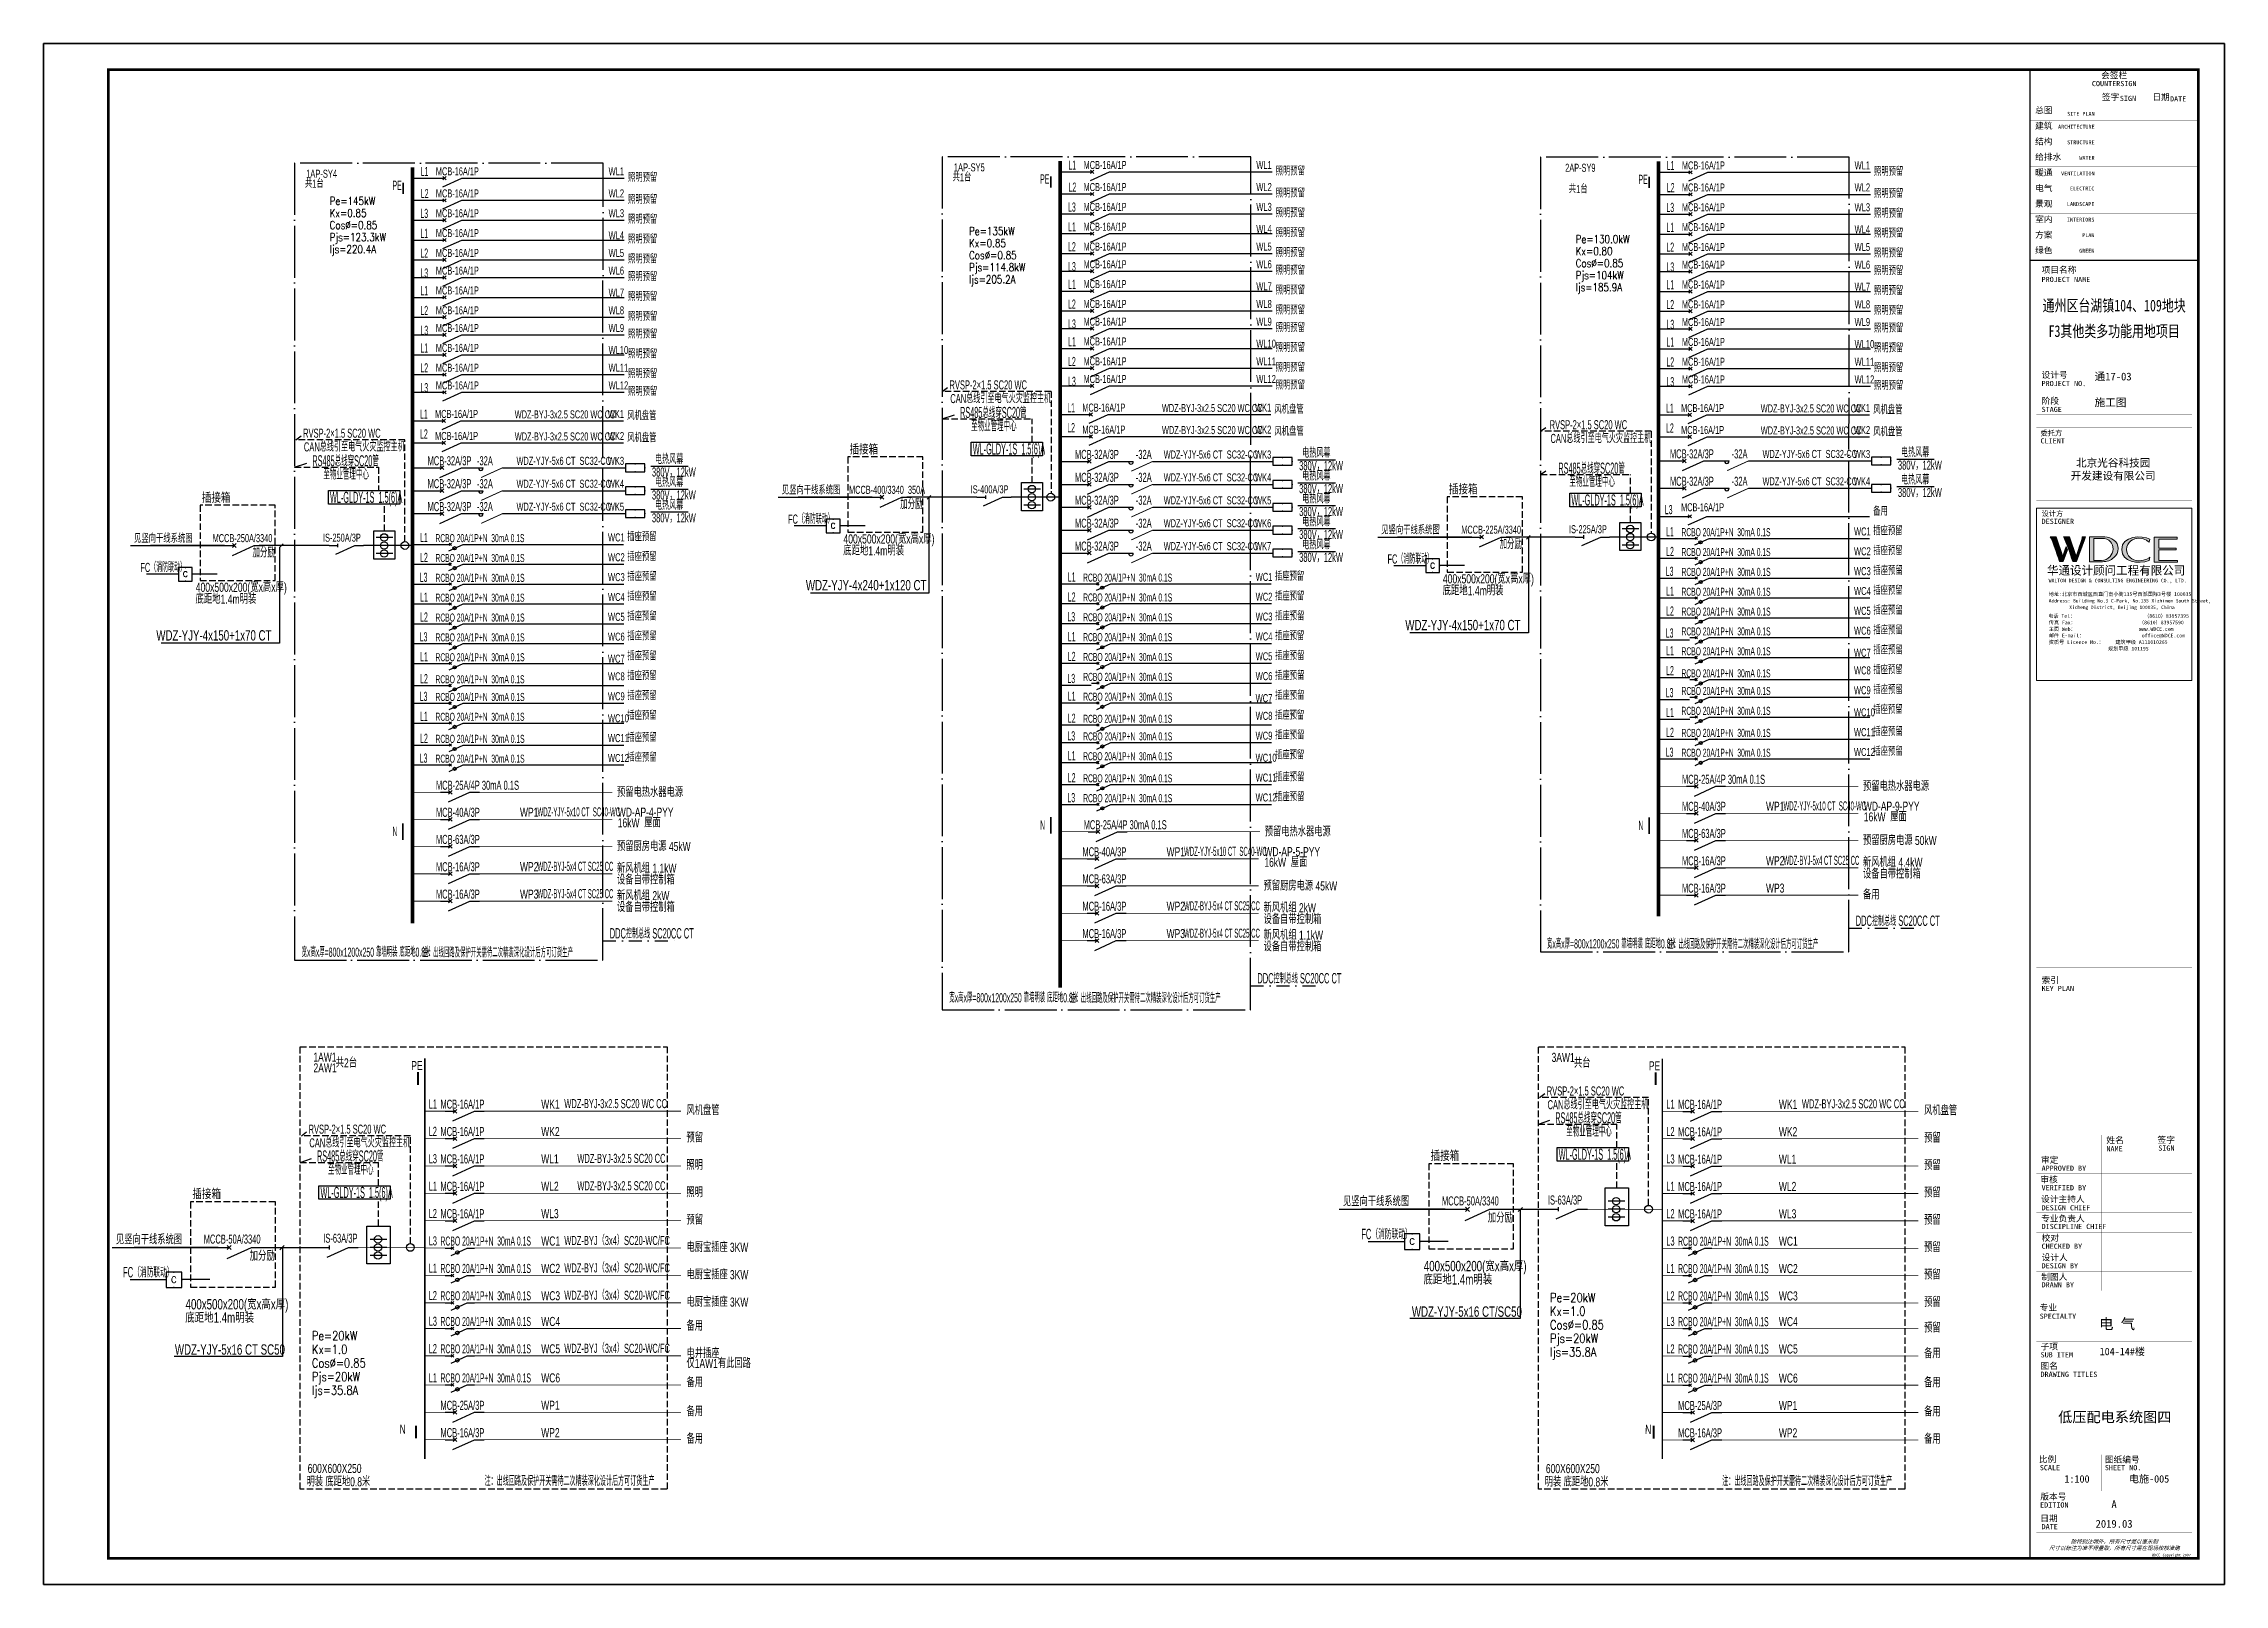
# Model space of a CAD drawing. Extents: x -118086 to 144314, y -110039 to 305761.
# Drawn here: x 27084 to 111184, y 8761 to 68161 of the extents above; entities that cross this region are included whole.
import ezdxf
from ezdxf.enums import TextEntityAlignment as Align

# ---------------------------------------------------------------- set-up
doc = ezdxf.new("R2010")
doc.units = 0
doc.header["$LTSCALE"] = 1000
for name, pattern in [('CONTINOUS', [0]), ('DASH', [0.35, 0.25, -0.1]), ('DASHDOT', [1, 0.5, -0.25, 0, -0.25]), ('DOTE', [2.42, 2, -0.2, 0.02, -0.2])]:
    doc.linetypes.add(name, pattern=pattern)
doc.layers.get('0').update_dxf_attribs({"linetype": 'CONTINUOUS'})
doc.layers.get('Defpoints').update_dxf_attribs({"linetype": 'CONTINUOUS'})
for name, color, linetype in [('D-TEXT', 7, 'CONTINUOUS'), ('DIM-箱柜', 3, 'CONTINUOUS'), ('DQ', 7, 'CONTINOUS'), ('ELEC-text', 7, 'CONTINUOUS'), ('ELEMENT', 3, 'CONTINUOUS'), ('EQUIP-照明', 3, 'CONTINUOUS'), ('EQUIP-箱柜', 3, 'CONTINUOUS'), ('PUB_TEXT', 7, 'CONTINUOUS'), ('SHEET_LINE', 6, 'CONTINUOUS'), ('SIG_TEXT', 7, 'CONTINUOUS'), ('TEL_TEXT', 3, 'CONTINUOUS'), ('TEL_TITLE', 7, 'CONTINUOUS'), ('WIRE', 4, 'CONTINUOUS'), ('WIRE-照明', 1, 'CONTINUOUS'), ('内审意见修改', 2, 'CONTINUOUS'), ('字', 7, 'CONTINUOUS')]:
    doc.layers.add(name, color=color, linetype=linetype)
doc.layers.add('内审要求修改2.10', color=6, linetype='CONTINUOUS', plot=False)
doc.layers.get('内审要求修改2.10').off()
doc.styles.add('_COMPLEX', font='ros.shx', dxfattribs={"width": 0.6, "bigfont": 'jd.shx'})
doc.styles.add('_HZTXT', font='ROS', dxfattribs={"width": 0.8, "bigfont": 'JD'})
doc.styles.add('_TCH_LABEL', font='COMPLEX', dxfattribs={"bigfont": 'GBCBIG'})
doc.styles.add('_TEL_DIM', font='ROMANS2', dxfattribs={"width": 0.8, "height": 3.5, "bigfont": 'HZDF2'})
doc.styles.add('B', font='ros.shx', dxfattribs={"width": 0.8, "bigfont": 'jd.shx'})
doc.styles.add('DIM_FONT', font='ROMANS', dxfattribs={"bigfont": 'HZTXT'})
doc.styles.add('JD', font='ros.shx', dxfattribs={"width": 0.8, "height": 600, "bigfont": 'hztxt.shx'})
doc.styles.get("Standard").update_dxf_attribs({"font": 'GBENOR', "bigfont": 'GBCBIG'})
doc.styles.add('华文细黑', font='STXIHEI.TTF')
doc.styles.add('图签信息$0$hwxh', font='STXIHEI.TTF')
doc.styles.add('图签信息$0$华文细黑', font='STXIHEI.TTF', dxfattribs={"height": 10})

msp = doc.modelspace()

# ---------------------------------------------------------------- texts
at = {"layer": 'D-TEXT', "style": '_HZTXT', "width": 0.45}
for s, height, p in [('L1', 354.3, (41627, 63054)), ('PE', 354.3, (65516, 62767)), ('L1', 354.3, (66605, 63299)), ('PE', 354.3, (88590, 62751)), ('L1', 354.3, (89679, 63283)), ('PE', 354.3, (40538, 62522)), ('L2', 354.3, (41633, 62204)), ('L2', 354.3, (66611, 62449)), ('L2', 354.3, (89685, 62434)), ('L3', 354.3, (41615, 61438)), ('L3', 354.3, (66593, 61683)), ('L3', 354.3, (89667, 61668)), ('L1', 354.3, (41617, 60673)), ('L1', 354.3, (66595, 60918)), ('L1', 354.3, (89669, 60903)), ('L2', 354.3, (41615, 59908)), ('L2', 354.3, (66593, 60153)), ('L3', 354.3, (66595, 59387)), ('L2', 354.3, (89667, 60137)), ('L3', 354.3, (89669, 59372)), ('L3', 354.3, (41617, 59142)), ('L1', 354.3, (66595, 58706)), ('L1', 354.3, (89669, 58691)), ('L2', 354.3, (41615, 57696)), ('L1', 354.3, (41617, 58461)), ('L2', 354.3, (66593, 57941)), ('L2', 354.3, (89667, 57925)), ('L3', 354.3, (41617, 56930)), ('L3', 354.3, (66595, 57175)), ('L3', 354.3, (89669, 57160)), ('L1', 354.3, (41617, 56249)), ('L1', 354.3, (66595, 56494)), ('L1', 354.3, (89669, 56479)), ('L2', 354.3, (41615, 55483)), ('L2', 354.3, (66593, 55729)), ('L2', 354.3, (89667, 55713)), ('L3', 354.3, (41617, 54718)), ('L3', 354.3, (66595, 54963)), ('L3', 354.3, (89669, 54948)), ('L1', 354.3, (41602, 53701)), ('L1', 354.3, (66561, 53946)), ('L1', 354.3, (89654, 53930)), ('L2', 354.3, (41602, 52935)), ('L2', 354.3, (66561, 53180)), ('L2', 354.3, (89654, 53165)), ('L3', 354.3, (89606, 50020)), ('L1', 354.3, (41604, 48941)), ('L1', 354.3, (89656, 49170)), ('L2', 354.3, (41606, 48175)), ('L3', 354.3, (89642, 47640)), ('L2', 354.3, (89658, 48405)), ('L3', 354.3, (41590, 47410)), ('L1', 354.3, (66582, 47419)), ('L1', 354.3, (89658, 46874)), ('L1', 354.3, (41606, 46645)), ('L2', 354.3, (66584, 46653)), ('L2', 354.3, (89658, 46109)), ('L3', 354.3, (41590, 45114)), ('L2', 354.3, (41606, 45879)), ('L3', 354.3, (66568, 45888)), ('L1', 354.3, (66584, 45123)), ('L3', 354.3, (89642, 45260)), ('L1', 354.3, (41606, 44348)), ('L2', 354.3, (66584, 44357)), ('L1', 354.3, (89658, 44578)), ('L2', 354.3, (41606, 43499)), ('L3', 354.3, (66568, 43508)), ('L2', 354.3, (89658, 43813)), ('L3', 354.3, (41590, 42818)), ('L1', 354.3, (66584, 42826)), ('L3', 354.3, (89642, 42963)), ('L1', 354.3, (41604, 42052)), ('L2', 354.3, (66584, 41977)), ('L1', 354.3, (89658, 42198)), ('L2', 354.3, (41606, 41203)), ('L3', 354.3, (66568, 41296)), ('L2', 354.3, (89658, 41433)), ('L3', 354.3, (41590, 40438)), ('L1', 354.3, (66582, 40530)), ('L3', 354.3, (89642, 40667)), ('L2', 354.3, (66584, 39681)), ('L3', 354.3, (66568, 38916)), ('N', 354, (40534, 37616)), ('N', 354, (65512, 37861)), ('N', 354, (88586, 37845)), ('DDC控制总线 SC20CC CT', 400, (96969, 34146)), ('DDC控制总线 SC20CC CT', 400, (48917, 33662)), ('宽x高x厚=800x1200x250 靠墙明装 底距地0.8米', 354.29, (85062, 33280)), ('注：出线回路及保护开关需待二次精装深化设计后方可订货生产', 354.29, (89719, 33258)), ('宽x高x厚=800x1200x250 靠墙明装 底距地0.8米', 354.29, (37035, 32956)), ('注：出线回路及保护开关需待二次精装深化设计后方可订货生产', 354.29, (41692, 32935)), ('DDC控制总线 SC20CC CT', 400, (73895, 31930)), ('宽x高x厚=800x1200x250 靠墙明装 底距地0.8米', 354.29, (62013, 31199)), ('注：出线回路及保护开关需待二次精装深化设计后方可订货生产', 354.29, (66670, 31177)), ('注：出线回路及保护开关需待二次精装深化设计后方可订货生产', 400, (44090, 12557)), ('注：出线回路及保护开关需待二次精装深化设计后方可订货生产', 400, (91818, 12550))]:
    msp.add_text(s, height=height, dxfattribs=at).set_placement(p)
at = {"layer": 'D-TEXT', "color": 0, "style": '_HZTXT', "width": 0.45}
for s, height, p in [('RS485总线穿SC20管', 428.57, (62428, 53727, 0)), ('至物业管理中心', 428.6, (62851, 53214, 0)), ('RS485总线穿SC20管', 428.57, (37450, 51864, 0)), ('WL-GLDY-1S  1.5(6)A', 428.57, (62918, 52320, 0)), ('至物业管理中心', 428.6, (37873, 51351, 0)), ('RS485总线穿SC20管', 428.57, (85501, 51580, 0)), ('至物业管理中心', 428.6, (85924, 51067, 0)), ('WL-GLDY-1S  1.5(6)A', 428.57, (38129, 50457, 0)), ('WL-GLDY-1S  1.5(6)A', 428.57, (86000, 50353, 0)), ('RS485总线穿SC20管', 428.57, (85379, 26534, 0)), ('至物业管理中心', 428.6, (85802, 26022, 0)), ('RS485总线穿SC20管', 428.57, (37628, 25062, 0)), ('WL-GLDY-1S  1.5(6)A', 428.57, (85512, 25128, 0)), ('至物业管理中心', 428.6, (38051, 24550, 0)), ('WL-GLDY-1S  1.5(6)A', 428.57, (37761, 23656, 0))]:
    msp.add_text(s, height=height, dxfattribs=at).set_placement(p)
at = {"layer": 'ELEC-text', "style": '_HZTXT', "width": 0.8}
for height, p in [(354.3, (58161, 52324, 0)), (354.3, (33183, 50461, 0)), (354.3, (81279, 50787, 0)), (400, (80572, 25085, 0)), (400, (32821, 23613, 0))]:
    msp.add_text('插接箱', height=height, dxfattribs=at).set_placement(p)
at = {"layer": 'PUB_TEXT', "style": '_HZTXT', "width": 0.5}
for height, p in [(354.3, (55795, 49652, 1015)), (354.3, (30817, 47789, 1015)), (354.3, (78912, 48115, 1015)), (400, (77900, 22068, 1146)), (400, (30149, 20596, 1146))]:
    msp.add_text('FC（消防联动）', height=height, dxfattribs=at).set_placement(p)
at = {"layer": 'SIG_TEXT', "style": '_TEL_DIM', "width": 0.8}
for s, height, p in [('Cos%%C=0.85', 310, (38113, 61010)), ('Pjs=123.3kW', 310, (38113, 60545)), ('Kx=0.85', 310, (62771, 60313)), ('Ijs=220.4A', 310, (38113, 60080)), ('Cos%%C=0.85', 310, (62771, 59848)), ('Cos%%C=0.85', 310, (86165, 59542)), ('Kx=0.80', 310, (86165, 60007)), ('Pjs=114.8kW', 310, (62771, 59383)), ('Ijs=205.2A', 310, (62771, 58918)), ('Pjs=104kW', 310, (86165, 59077)), ('Ijs=185.9A', 310, (86165, 58612)), ('Pe=20kW', 350, (85179, 19643)), ('Kx=1.0', 350, (85179, 19118)), ('Pe=20kW', 350, (37429, 18171)), ('Cos%%C=0.85', 350, (85179, 18593)), ('Kx=1.0', 350, (37429, 17646)), ('Pjs=20kW', 350, (85179, 18068)), ('Ijs=35.8A', 350, (85179, 17543)), ('Cos%%C=0.85', 350, (37429, 17121)), ('Pjs=20kW', 350, (37429, 16596)), ('Ijs=35.8A', 350, (37429, 16071))]:
    msp.add_text(s, height=height, dxfattribs=at).set_placement(p)
at = {"layer": 'TEL_TEXT', "ltscale": 2, "style": '_COMPLEX'}
for s, height, width, p in [('1AP-SY4', 310, 0.7, (37208, 62990)), ('MCB-16A/1P', 310, 0.6, (42212, 63082)), ('WL1', 310, 0.7, (48872, 63082)), ('照明预留', 310, 0.7, (49620, 62840)), ('1AP-SY5', 310, 0.7, (62186, 63235)), ('MCB-16A/1P', 310, 0.6, (67190, 63327)), ('WL1', 310, 0.7, (73850, 63327)), ('照明预留', 310, 0.7, (74598, 63085)), ('2AP-SY9', 310, 0.6, (85764, 63220)), ('MCB-16A/1P', 310, 0.6, (90264, 63311)), ('WL1', 310, 0.7, (96924, 63311)), ('照明预留', 310, 0.7, (97672, 63069)), ('MCB-16A/1P', 310, 0.6, (42212, 62232)), ('照明预留', 310, 0.7, (49620, 61990)), ('MCB-16A/1P', 310, 0.6, (67190, 62477)), ('照明预留', 310, 0.7, (74598, 62235)), ('MCB-16A/1P', 310, 0.6, (90264, 62462)), ('照明预留', 310, 0.7, (97672, 62220)), ('MCB-16A/1P', 310, 0.6, (42212, 61467)), ('照明预留', 310, 0.7, (49620, 61225)), ('MCB-16A/1P', 310, 0.6, (67190, 61712)), ('照明预留', 310, 0.7, (74598, 61470)), ('MCB-16A/1P', 310, 0.6, (90264, 61697)), ('照明预留', 310, 0.7, (97672, 61455)), ('MCB-16A/1P', 310, 0.6, (42212, 60702)), ('照明预留', 310, 0.7, (49620, 60460)), ('MCB-16A/1P', 310, 0.6, (67190, 60947)), ('照明预留', 310, 0.7, (74598, 60705)), ('MCB-16A/1P', 310, 0.6, (90264, 60931)), ('照明预留', 310, 0.7, (97672, 60689)), ('MCB-16A/1P', 310, 0.6, (42212, 59936)), ('照明预留', 310, 0.7, (49620, 59694)), ('MCB-16A/1P', 310, 0.6, (67190, 60181)), ('MCB-16A/1P', 310, 0.6, (67190, 59500)), ('照明预留', 310, 0.7, (74598, 59939)), ('MCB-16A/1P', 310, 0.6, (90264, 60166)), ('MCB-16A/1P', 310, 0.6, (90264, 59485)), ('照明预留', 310, 0.7, (97672, 59924)), ('MCB-16A/1P', 310, 0.6, (42212, 59255)), ('照明预留', 310, 0.7, (49620, 59013)), ('MCB-16A/1P', 310, 0.6, (67190, 58735)), ('照明预留', 310, 0.7, (74598, 59258)), ('MCB-16A/1P', 310, 0.6, (90264, 58719)), ('照明预留', 310, 0.7, (97672, 59243)), ('MCB-16A/1P', 310, 0.6, (42212, 58490)), ('MCB-16A/1P', 310, 0.6, (42212, 57724)), ('照明预留', 310, 0.7, (49620, 58247)), ('MCB-16A/1P', 310, 0.6, (67190, 57969)), ('照明预留', 310, 0.7, (74598, 58493)), ('照明预留', 310, 0.7, (74598, 57727)), ('MCB-16A/1P', 310, 0.6, (90264, 57954)), ('照明预留', 310, 0.7, (97672, 58477)), ('照明预留', 310, 0.7, (97672, 57712)), ('MCB-16A/1P', 310, 0.6, (42212, 57043)), ('照明预留', 310, 0.7, (49620, 57482)), ('MCB-16A/1P', 310, 0.6, (67190, 57288)), ('照明预留', 310, 0.7, (74598, 57046)), ('MCB-16A/1P', 310, 0.6, (90264, 57273)), ('照明预留', 310, 0.7, (97672, 57031)), ('MCB-16A/1P', 310, 0.6, (42212, 56277)), ('照明预留', 310, 0.7, (49620, 56801)), ('照明预留', 310, 0.7, (49620, 56035)), ('MCB-16A/1P', 310, 0.6, (67190, 56523)), ('照明预留', 310, 0.7, (74598, 56281)), ('MCB-16A/1P', 310, 0.6, (90264, 56507)), ('照明预留', 310, 0.7, (97672, 56265)), ('MCB-16A/1P', 310, 0.6, (42212, 55512)), ('照明预留', 310, 0.7, (49620, 55270)), ('MCB-16A/1P', 310, 0.6, (67190, 55757)), ('照明预留', 310, 0.7, (74598, 55515)), ('MCB-16A/1P', 310, 0.6, (90264, 55742)), ('照明预留', 310, 0.7, (97672, 55500)), ('MCB-16A/1P', 310, 0.6, (42212, 54831)), ('照明预留', 310, 0.7, (49620, 54589)), (' RVSP-2×1.5 SC20 WC', 350, 0.6, (61938, 54830, 0)), ('CAN总线引至电气火灾监控主机', 350, 0.6, (62050, 54302, 0)), ('MCB-16A/1P', 310, 0.6, (67190, 55076)), ('照明预留', 310, 0.7, (74598, 54834)), ('MCB-16A/1P', 310, 0.6, (90264, 55061)), ('照明预留', 310, 0.7, (97672, 54818)), ('MCB-16A/1P', 310, 0.6, (42181, 53729)), ('WDZ-BYJ-3x2.5 SC20 WC CC', 310, 0.6, (45252, 53712)), ('WK1', 310, 0.7, (48840, 53729)), ('风机盘管', 310, 0.7, (49589, 53651)), ('MCB-16A/1P', 310, 0.6, (67140, 53974)), ('WDZ-BYJ-3x2.5 SC20 WC CC', 310, 0.6, (70211, 53957)), ('WK1', 310, 0.7, (73799, 53975)), ('风机盘管', 310, 0.7, (74548, 53896)), ('MCB-16A/1P', 310, 0.6, (90233, 53959)), ('WDZ-BYJ-3x2.5 SC20 WC CC', 310, 0.6, (93304, 53942)), ('WK1', 310, 0.7, (96892, 53959)), ('风机盘管', 310, 0.7, (97641, 53880)), (' RVSP-2×1.5 SC20 WC', 350, 0.6, (37011, 52967, 0)), ('MCB-16A/1P', 310, 0.6, (42183, 52880)), ('WDZ-BYJ-3x2.5 SC20 WC CC', 310, 0.6, (45254, 52862)), ('WK2', 310, 0.7, (48842, 52880)), ('风机盘管', 310, 0.7, (49591, 52801)), ('MCB-16A/1P', 310, 0.6, (67142, 53125)), ('WDZ-BYJ-3x2.5 SC20 WC CC', 310, 0.6, (70213, 53107)), ('WK2', 310, 0.7, (73801, 53125)), ('风机盘管', 310, 0.7, (74550, 53046)), (' RVSP-2×1.5 SC20 WC', 350, 0.6, (85083, 53294, 0)), ('CAN总线引至电气火灾监控主机', 350, 0.6, (85195, 52765, 0)), ('MCB-16A/1P', 310, 0.6, (90235, 53110)), ('WDZ-BYJ-3x2.5 SC20 WC CC', 310, 0.6, (93306, 53092)), ('WK2', 310, 0.7, (96894, 53110)), ('风机盘管', 310, 0.7, (97643, 53031)), ('CAN总线引至电气火灾监控主机', 350, 0.6, (37122, 52439, 0)), ('MCB-32A/3P', 350, 0.6, (41890, 51904)), ('-32A', 350, 0.6, (43796, 51904)), ('WDZ-YJY-5x6 CT  SC32-CC', 310, 0.6, (45322, 51921)), ('WK3', 310, 0.7, (48840, 51920)), ('电热风幕', 350, 0.6, (50661, 51955, -124)), ('MCB-32A/3P', 350, 0.6, (66856, 52149)), ('-32A', 350, 0.6, (69204, 52149)), ('WDZ-YJY-5x6 CT  SC32-CC', 310, 0.6, (70281, 52166)), ('WK3', 310, 0.7, (73799, 52165)), ('电热风幕', 350, 0.6, (75620, 52200, -124)), ('MCB-32A/3P', 350, 0.6, (89801, 52170)), ('-32A', 350, 0.6, (92181, 52170)), ('WDZ-YJY-5x6 CT  SC32-CC', 310, 0.6, (93374, 52187)), ('WK3', 310, 0.7, (96894, 52186)), ('电热风幕', 350, 0.6, (98713, 52221, -124)), ('MCB-32A/3P', 350, 0.6, (41890, 51020)), ('-32A', 350, 0.6, (43796, 51020)), ('WDZ-YJY-5x6 CT  SC32-CC', 310, 0.6, (45322, 51038)), ('WK4', 310, 0.7, (48840, 51037)), ('380V，12kW', 350, 0.6, (50544, 51470, -124)), ('电热风幕', 350, 0.6, (50661, 51071, -124)), ('MCB-32A/3P', 350, 0.6, (66856, 51265)), ('-32A', 350, 0.6, (69204, 51265)), ('WDZ-YJY-5x6 CT  SC32-CC', 310, 0.6, (70281, 51283)), ('WK4', 310, 0.7, (73799, 51282)), ('380V，12kW', 350, 0.6, (75503, 51715, -124)), ('电热风幕', 350, 0.6, (75620, 51316, -124)), ('MCB-32A/3P', 350, 0.6, (89801, 51114)), ('-32A', 350, 0.6, (92181, 51114)), ('WDZ-YJY-5x6 CT  SC32-CC', 310, 0.6, (93374, 51132)), ('WK4', 310, 0.7, (96894, 51131)), ('380V，12kW', 350, 0.6, (98596, 51736, -124)), ('电热风幕', 350, 0.6, (98713, 51165, -124)), ('MCB-32A/3P', 350, 0.6, (41890, 50137)), ('-32A', 350, 0.6, (43796, 50137)), ('WDZ-YJY-5x6 CT  SC32-CC', 310, 0.6, (45322, 50154)), ('WK5', 310, 0.7, (48840, 50153)), ('380V，12kW', 350, 0.6, (50544, 50586, -124)), ('电热风幕', 350, 0.6, (50661, 50188, -124)), ('MCB-32A/3P', 350, 0.6, (66856, 50382)), ('-32A', 350, 0.6, (69204, 50382)), ('WDZ-YJY-5x6 CT  SC32-CC', 310, 0.6, (70281, 50399)), ('WK5', 310, 0.7, (73799, 50398)), ('380V，12kW', 350, 0.6, (75503, 50831, -124)), ('电热风幕', 350, 0.6, (75620, 50433, -124)), ('380V，12kW', 350, 0.6, (98596, 50680, -124)), ('380V，12kW', 350, 0.6, (50544, 49703, -124)), ('MCB-32A/3P', 350, 0.6, (66856, 49498)), ('-32A', 350, 0.6, (69204, 49498)), ('WDZ-YJY-5x6 CT  SC32-CC', 310, 0.6, (70281, 49516)), ('WK6', 310, 0.7, (73799, 49515)), ('380V，12kW', 350, 0.6, (75503, 49948, -124)), ('电热风幕', 350, 0.6, (75620, 49549, -124)), ('MCB-16A/1P', 310, 0.6, (90233, 50132)), ('备用', 310, 0.7, (97641, 49970)), ('RCBO 20A/1P+N  30mA 0.1S', 310, 0.5, (42194, 48942)), ('WC1', 310, 0.7, (48849, 48969)), ('插座预留', 310, 0.7, (49593, 48985)), ('底距地1.4m明装', 354.3, 0.7, (57919, 48432, 0)), ('400x500x200(宽x高x厚)', 354.29, 0.7, (57929, 48888, 0)), ('MCB-32A/3P', 350, 0.6, (66856, 48615)), ('-32A', 350, 0.6, (69204, 48615)), ('WDZ-YJY-5x6 CT  SC32-CC', 310, 0.6, (70281, 48632)), ('WK7', 310, 0.7, (73799, 48631)), ('380V，12kW', 350, 0.6, (75503, 49064, -124)), ('电热风幕', 350, 0.6, (75620, 48666, -124)), ('RCBO 20A/1P+N  30mA 0.1S', 310, 0.5, (90246, 49172)), ('WC1', 310, 0.7, (96901, 49199)), ('插座预留', 310, 0.7, (97645, 49215)), ('插座预留', 310, 0.7, (97647, 48449)), ('RCBO 20A/1P+N  30mA 0.1S', 310, 0.5, (42196, 48176)), ('插座预留', 310, 0.7, (49595, 48219)), ('380V，12kW', 350, 0.6, (75503, 48181, -124)), ('RCBO 20A/1P+N  30mA 0.1S', 310, 0.5, (90248, 48406)), ('RCBO 20A/1P+N  30mA 0.1S', 310, 0.5, (90250, 47641)), ('插座预留', 310, 0.7, (97649, 47684)), ('400x500x200(宽x高x厚)', 354.29, 0.7, (32951, 47025, 0)), ('RCBO 20A/1P+N  30mA 0.1S', 310, 0.5, (42198, 47411)), ('插座预留', 310, 0.7, (49597, 47454)), ('RCBO 20A/1P+N  30mA 0.1S', 310, 0.5, (67172, 47420)), ('WC1', 310, 0.7, (73827, 47447)), ('插座预留', 310, 0.7, (74571, 47463)), ('底距地1.4m明装', 354.3, 0.7, (81036, 46894, 0)), ('400x500x200(宽x高x厚)', 354.29, 0.7, (81046, 47351, 0)), ('RCBO 20A/1P+N  30mA 0.1S', 310, 0.5, (90248, 46875)), ('插座预留', 310, 0.7, (97647, 46918)), ('底距地1.4m明装', 354.3, 0.7, (32941, 46568, 0)), ('RCBO 20A/1P+N  30mA 0.1S', 310, 0.5, (42196, 46646)), ('插座预留', 310, 0.7, (49595, 46689)), ('插座预留', 310, 0.7, (49597, 45923)), ('RCBO 20A/1P+N  30mA 0.1S', 310, 0.5, (67174, 46654)), ('插座预留', 310, 0.7, (74573, 46697)), ('插座预留', 310, 0.7, (74575, 45932)), ('RCBO 20A/1P+N  30mA 0.1S', 310, 0.5, (90250, 46110)), ('插座预留', 310, 0.7, (97649, 46153)), ('RCBO 20A/1P+N  30mA 0.1S', 310, 0.5, (42198, 45880)), ('RCBO 20A/1P+N  30mA 0.1S', 310, 0.5, (42198, 45115)), ('插座预留', 310, 0.7, (49597, 45158)), ('RCBO 20A/1P+N  30mA 0.1S', 310, 0.5, (67174, 45124)), ('RCBO 20A/1P+N  30mA 0.1S', 310, 0.5, (67176, 45889)), ('插座预留', 310, 0.7, (74573, 45167)), ('RCBO 20A/1P+N  30mA 0.1S', 310, 0.5, (90250, 45345)), ('插座预留', 310, 0.7, (97649, 45388)), ('RCBO 20A/1P+N  30mA 0.1S', 310, 0.5, (42198, 44350)), ('插座预留', 310, 0.7, (49597, 44393)), ('RCBO 20A/1P+N  30mA 0.1S', 310, 0.5, (67176, 44358)), ('插座预留', 310, 0.7, (74575, 44401)), ('RCBO 20A/1P+N  30mA 0.1S', 310, 0.5, (90250, 44579)), ('插座预留', 310, 0.7, (97649, 44622)), ('RCBO 20A/1P+N  30mA 0.1S', 310, 0.5, (42196, 43500)), ('插座预留', 310, 0.7, (49595, 43627)), ('RCBO 20A/1P+N  30mA 0.1S', 310, 0.5, (67176, 43593)), ('插座预留', 310, 0.7, (74575, 43636)), ('RCBO 20A/1P+N  30mA 0.1S', 310, 0.5, (90248, 43730)), ('插座预留', 310, 0.7, (97647, 43857)), ('RCBO 20A/1P+N  30mA 0.1S', 310, 0.5, (42198, 42819)), ('插座预留', 310, 0.7, (49597, 42862)), ('RCBO 20A/1P+N  30mA 0.1S', 310, 0.5, (67176, 42828)), ('插座预留', 310, 0.7, (74575, 42871)), ('RCBO 20A/1P+N  30mA 0.1S', 310, 0.5, (90250, 43049)), ('插座预留', 310, 0.7, (97649, 43092)), ('RCBO 20A/1P+N  30mA 0.1S', 310, 0.5, (42196, 42054)), ('插座预留', 310, 0.7, (49595, 42097)), ('RCBO 20A/1P+N  30mA 0.1S', 310, 0.5, (67174, 41978)), ('插座预留', 310, 0.7, (74573, 42105)), ('RCBO 20A/1P+N  30mA 0.1S', 310, 0.5, (90248, 42283)), ('插座预留', 310, 0.7, (97647, 42326)), ('RCBO 20A/1P+N  30mA 0.1S', 310, 0.5, (42198, 41204)), ('插座预留', 310, 0.7, (49597, 41247)), ('RCBO 20A/1P+N  30mA 0.1S', 310, 0.5, (67176, 41297)), ('插座预留', 310, 0.7, (74575, 41340)), ('RCBO 20A/1P+N  30mA 0.1S', 310, 0.5, (90250, 41434)), ('插座预留', 310, 0.7, (97649, 41477)), ('RCBO 20A/1P+N  30mA 0.1S', 310, 0.5, (42198, 40439)), ('插座预留', 310, 0.7, (49597, 40482)), ('RCBO 20A/1P+N  30mA 0.1S', 310, 0.5, (67174, 40532)), ('插座预留', 310, 0.7, (74573, 40575)), ('RCBO 20A/1P+N  30mA 0.1S', 310, 0.5, (90250, 40669)), ('插座预留', 310, 0.7, (97649, 40712)), ('MCB-25A/4P 30mA 0.1S', 350, 0.6, (42212, 39394)), ('RCBO 20A/1P+N  30mA 0.1S', 310, 0.5, (67176, 39682)), ('插座预留', 310, 0.7, (74575, 39725)), ('MCB-25A/4P 30mA 0.1S', 350, 0.6, (90264, 39624)), ('预留电热水器电源', 350, 0.7, (97248, 39353)), ('MCB-40A/3P', 350, 0.6, (42212, 38351)), ('WP1', 350, 0.7, (45455, 38353)), ('WDZ-YJY-5x10 CT  SC40-WC', 350, 0.4, (46131, 38368)), ('预留电热水器电源', 350, 0.7, (49196, 39123)), ('WD-AP-4-PYY', 350, 0.7, (49227, 38357)), ('RCBO 20A/1P+N  30mA 0.1S', 310, 0.5, (67176, 38917)), ('插座预留', 310, 0.7, (74575, 38960)), ('MCB-40A/3P', 350, 0.6, (90264, 38581)), ('WP1', 350, 0.7, (93507, 38583)), ('WDZ-YJY-5x10 CT  SC40-WC', 350, 0.4, (94183, 38598)), ('WD-AP-9-PYY', 350, 0.7, (97279, 38587)), ('16kW  屋面', 350, 0.7, (49227, 37946)), ('MCB-25A/4P 30mA 0.1S', 350, 0.6, (67190, 37872)), ('预留电热水器电源', 350, 0.7, (74174, 37601)), ('MCB-63A/3P', 350, 0.6, (90264, 37537)), ('16kW  屋面', 350, 0.7, (97279, 38176)), ('MCB-63A/3P', 350, 0.6, (42212, 37307)), ('预留厨房电源 45kW', 350, 0.7, (49196, 37036)), ('MCB-40A/3P', 350, 0.6, (67146, 36829)), ('WP1', 350, 0.7, (70390, 36831)), ('WDZ-YJY-5x10 CT  SC40-WC', 350, 0.4, (71065, 36846)), ('WD-AP-5-PYY', 350, 0.7, (74162, 36835)), ('预留厨房电源 50kW', 350, 0.7, (97248, 37266)), ('MCB-16A/3P', 350, 0.6, (42212, 36252)), ('WP2', 350, 0.7, (45455, 36254)), ('新风机组 1.1kW', 350, 0.7, (49196, 36195)), ('16kW  屋面', 350, 0.7, (74162, 36424)), ('MCB-16A/3P', 350, 0.6, (90264, 36482)), ('WP2', 350, 0.7, (93507, 36484)), ('新风机组 4.4kW', 350, 0.7, (97248, 36424)), ('设备自带控制箱', 350, 0.7, (97248, 35975)), ('MCB-16A/3P', 350, 0.6, (42212, 35197)), ('WP3', 350, 0.7, (45455, 35198)), ('设备自带控制箱', 350, 0.7, (49196, 35746)), ('新风机组 2kW', 350, 0.7, (49196, 35139)), ('MCB-63A/3P', 350, 0.6, (67146, 35785)), ('预留厨房电源 45kW', 350, 0.7, (74131, 35514)), ('MCB-16A/3P', 350, 0.6, (90264, 35426)), ('WP3', 350, 0.7, (93507, 35428)), ('备用', 350, 0.7, (97248, 35170)), ('设备自带控制箱', 350, 0.7, (49196, 34690)), ('MCB-16A/3P', 350, 0.6, (67146, 34730)), ('WP2', 350, 0.7, (70390, 34732)), ('新风机组 2kW', 350, 0.7, (74131, 34673)), ('设备自带控制箱', 350, 0.7, (74131, 34224)), ('MCB-16A/3P', 350, 0.6, (67146, 33675)), ('WP3', 350, 0.7, (70390, 33676)), ('新风机组 1.1kW', 350, 0.7, (74131, 33617)), ('设备自带控制箱', 350, 0.7, (74131, 33168)), ('2AW1 ', 350, 0.7, (37491, 28499)), ('1AW1 ', 350, 0.7, (37487, 28910)), ('共2台', 350, 0.7, (38350, 28691)), ('3AW1 ', 350, 0.7, (85238, 28903)), ('共台', 350, 0.7, (86101, 28684)), (' RVSP-2×1.5 SC20 WC', 350, 0.6, (84971, 27608, 0)), ('L1', 350, 0.6, (41931, 27106)), ('MCB-16A/1P', 350, 0.6, (42389, 27099)), ('WK1', 350, 0.7, (46274, 27101)), ('WDZ-BYJ-3x2.5 SC20 WC CC', 350, 0.6, (47163, 27120)), ('风机盘管', 350, 0.7, (51876, 26857)), ('CAN总线引至电气火灾监控主机', 350, 0.6, (85083, 27080, 0)), ('L1', 350, 0.6, (89659, 27099)), ('MCB-16A/1P', 350, 0.6, (90118, 27092)), ('WK1', 350, 0.7, (94003, 27094)), (' RVSP-2×1.5 SC20 WC', 350, 0.6, (37221, 26136, 0)), ('L2', 350, 0.6, (41931, 26051)), ('MCB-16A/1P', 350, 0.6, (42389, 26043)), ('WK2', 350, 0.7, (46274, 26045)), ('预留', 350, 0.7, (51876, 25802)), ('L2', 350, 0.6, (89659, 26044)), ('MCB-16A/1P', 350, 0.6, (90118, 26036)), ('WK2', 350, 0.7, (94003, 26038)), ('预留', 350, 0.7, (99605, 25795)), ('CAN总线引至电气火灾监控主机', 350, 0.6, (37332, 25608, 0)), ('L3', 350, 0.6, (41931, 24995)), ('MCB-16A/1P', 350, 0.6, (42389, 24988)), ('WL1', 350, 0.7, (46274, 24990)), ('WDZ-BYJ-3x2.5 SC20 CC', 350, 0.6, (47667, 25009)), ('L3', 350, 0.6, (89659, 24988)), ('MCB-16A/1P', 350, 0.6, (90118, 24981)), ('WL1', 350, 0.7, (94003, 24983)), ('照明', 350, 0.7, (51870, 24746)), ('预留', 350, 0.7, (99605, 24740)), ('L1', 350, 0.6, (41931, 23940)), ('MCB-16A/1P', 350, 0.6, (42389, 23932)), ('WL2', 350, 0.7, (46274, 23934)), ('WDZ-BYJ-3x2.5 SC20 CC', 350, 0.6, (47667, 23954)), ('照明', 350, 0.7, (51870, 23691)), ('IS-63A/3P', 350, 0.6, (85096, 23404)), ('L1', 350, 0.6, (89659, 23933)), ('MCB-16A/1P', 350, 0.6, (90118, 23926)), ('WL2', 350, 0.7, (94003, 23928)), ('预留', 350, 0.7, (99605, 23684)), ('L2', 350, 0.6, (41931, 22884)), ('MCB-16A/1P', 350, 0.6, (42389, 22877)), ('WL3', 350, 0.7, (46274, 22879)), ('预留', 350, 0.7, (51876, 22636)), ('L2', 350, 0.6, (89659, 22877)), ('MCB-16A/1P', 350, 0.6, (90118, 22870)), ('WL3', 350, 0.7, (94003, 22872)), ('预留', 350, 0.7, (99605, 22629)), ('IS-63A/3P', 350, 0.6, (37868, 21932)), ('L3', 350, 0.6, (41931, 21829)), ('RCBO 20A/1P+N  30mA 0.1S', 350, 0.45, (42389, 21822)), ('WC1', 350, 0.7, (46274, 21824)), ('WDZ-BYJ（3x4）SC20-WC/FC', 350, 0.6, (47163, 21843)), ('电厨宝插座  ', 350, 0.7, (51876, 21580)), ('3KW', 350, 0.7, (53551, 21580)), ('L3', 350, 0.6, (89659, 21822)), ('RCBO 20A/1P+N  30mA 0.1S', 350, 0.45, (90118, 21815)), ('WC1', 350, 0.7, (94003, 21817)), ('预留', 350, 0.7, (99605, 21573)), ('L1', 350, 0.6, (41931, 20773)), ('RCBO 20A/1P+N  30mA 0.1S', 350, 0.45, (42389, 20766)), ('WC2', 350, 0.7, (46274, 20768)), ('WDZ-BYJ（3x4）SC20-WC/FC', 350, 0.6, (47163, 20787)), ('400x500x200(宽x高x厚)', 400, 0.7, (80310, 20833, 0)), ('L1', 350, 0.6, (89659, 20767)), ('RCBO 20A/1P+N  30mA 0.1S', 350, 0.45, (90118, 20759)), ('WC2', 350, 0.7, (94003, 20761)), ('电厨宝插座  ', 350, 0.7, (51876, 20525)), ('3KW', 350, 0.7, (53551, 20525)), ('底距地1.4m明装', 400, 0.7, (80298, 20318, 0)), ('预留', 350, 0.7, (99605, 20518)), ('400x500x200(宽x高x厚)', 400, 0.7, (32559, 19361, 0)), ('L2', 350, 0.6, (41931, 19718)), ('RCBO 20A/1P+N  30mA 0.1S', 350, 0.45, (42389, 19711)), ('WC3', 350, 0.7, (46274, 19713)), ('WDZ-BYJ（3x4）SC20-WC/FC', 350, 0.6, (47163, 19732)), ('电厨宝插座  ', 350, 0.7, (51876, 19469)), ('3KW', 350, 0.7, (53551, 19469)), ('L2', 350, 0.6, (89659, 19711)), ('RCBO 20A/1P+N  30mA 0.1S', 350, 0.45, (90118, 19704)), ('WC3', 350, 0.7, (94003, 19706)), ('预留', 350, 0.7, (99605, 19462)), ('底距地1.4m明装', 400, 0.7, (32547, 18846, 0)), ('L3', 350, 0.6, (41931, 18729)), ('RCBO 20A/1P+N  30mA 0.1S', 350, 0.45, (42389, 18721)), ('WC4', 350, 0.7, (46274, 18723)), ('备用', 350, 0.7, (51876, 18546)), ('L3', 350, 0.6, (89659, 18722)), ('RCBO 20A/1P+N  30mA 0.1S', 350, 0.45, (90118, 18715)), ('WC4', 350, 0.7, (94003, 18717)), ('预留', 350, 0.7, (99605, 18473)), ('L2', 350, 0.6, (41931, 17673)), ('RCBO 20A/1P+N  30mA 0.1S', 350, 0.45, (42389, 17666)), ('WC5', 350, 0.7, (46274, 17668)), ('WDZ-BYJ（3x4）SC20-WC/FC', 350, 0.6, (47163, 17687)), ('电井插座', 350, 0.7, (51876, 17490)), ('L2', 350, 0.6, (89659, 17666)), ('RCBO 20A/1P+N  30mA 0.1S', 350, 0.45, (90118, 17659)), ('WC5', 350, 0.7, (94003, 17661)), ('备用', 350, 0.7, (99605, 17484)), ('L1', 350, 0.6, (41931, 16552)), ('RCBO 20A/1P+N  30mA 0.1S', 350, 0.45, (42389, 16545)), ('WC6', 350, 0.7, (46274, 16547)), ('L1', 350, 0.6, (89659, 16545)), ('RCBO 20A/1P+N  30mA 0.1S', 350, 0.45, (90118, 16538)), ('WC6', 350, 0.7, (94003, 16540)), ('备用', 350, 0.7, (51876, 16369)), ('备用', 350, 0.7, (99605, 16362)), ('MCB-25A/3P', 350, 0.6, (42389, 15489)), ('WP1', 350, 0.7, (46274, 15491)), ('备用', 350, 0.7, (51876, 15248)), ('MCB-25A/3P', 350, 0.6, (90118, 15482)), ('WP1', 350, 0.7, (94003, 15484)), ('备用', 350, 0.7, (99605, 15241)), ('MCB-16A/3P', 350, 0.6, (42389, 14434)), ('WP2', 350, 0.7, (46274, 14436)), ('备用', 350, 0.7, (51876, 14192)), ('MCB-16A/3P', 350, 0.6, (90118, 14427)), ('WP2', 350, 0.7, (94003, 14429)), ('备用', 350, 0.7, (99605, 14185))]:
    msp.add_text(s, height=height, dxfattribs=dict(at, width=width)).set_placement(p)
at = {"layer": 'TEL_TEXT', "linetype": 'Continuous', "style": 'B', "oblique": 0.7}
for s, height, width, p in [('共1台', 310, 0.7, (62136, 62851)), ('共1台', 310, 0.7, (37158, 62606)), ('共1台', 310, 0.7, (85900, 62398)), ('见竖向干线系统图', 310, 0.7, (55549, 50785)), ('MCCB-400/3340  350A', 310, 0.6, (58142, 50804, 0)), ('见竖向干线系统图', 310, 0.7, (30571, 48921)), ('MCCB-250A/3340  ', 310, 0.6, (33600, 48941, 0)), ('见竖向干线系统图', 310, 0.7, (78667, 49248)), ('MCCB-225A/3340  ', 310, 0.6, (81753, 49267, 0)), ('PE', 350, 0.7, (41261, 28585)), ('PE', 350, 0.7, (88989, 28578)), ('见竖向干线系统图', 350, 0.7, (77194, 23347)), ('MCCB-50A/3340', 350, 0.6, (81007, 23369, 0)), ('见竖向干线系统图', 350, 0.7, (29872, 21874)), ('MCCB-50A/3340', 350, 0.6, (33256, 21897, 0)), ('N', 350, 0.7, (40810, 14569)), ('N', 350, 0.7, (88843, 14562)), ('明装 底距地0.8米', 350, 0.7, (37221, 12541)), ('600X600X250', 350, 0.7, (37265, 13056)), ('明装 底距地0.8米', 350, 0.7, (84972, 12534)), ('600X600X250', 350, 0.7, (85016, 13049))]:
    msp.add_text(s, height=height, dxfattribs=dict(at, width=width)).set_placement(p)
at = {"layer": 'TEL_TEXT', "style": '_COMPLEX', "width": 0.7}
for s, p in [('WL2', (48872, 62232)), ('WL2', (73850, 62477)), ('WL2', (96924, 62462)), ('WL3', (48872, 61467)), ('WL3', (73850, 61712)), ('WL3', (96924, 61697)), ('WL4', (48872, 60618)), ('WL4', (73850, 60863)), ('WL4', (96924, 60847)), ('WL5', (48872, 59936)), ('WL5', (73850, 60181)), ('WL6', (73850, 59500)), ('WL5', (96924, 60166)), ('WL6', (96924, 59485)), ('WL6', (48872, 59255)), ('WL7', (73850, 58651)), ('WL7', (96924, 58635)), ('WL7', (48872, 58406)), ('WL8', (48872, 57724)), ('WL8', (73850, 57969)), ('WL8', (96924, 57954)), ('WL9', (48872, 57043)), ('WL9', (73850, 57288)), ('WL9', (96924, 57273)), ('WL10', (48872, 56194)), ('WL10', (73850, 56439)), ('WL10', (96924, 56423)), ('WL11', (48872, 55512)), ('WL11', (73850, 55757)), ('WL11', (96924, 55742)), ('WL12', (48872, 54831)), ('WL12', (73850, 55076)), ('WL12', (96924, 55061)), ('WC2', (48849, 48204)), ('WC2', (96901, 48434)), ('WC3', (96901, 47668)), ('WC3', (48849, 47439)), ('WC4', (96901, 46903)), ('WC4', (48849, 46673)), ('WC2', (73827, 46682)), ('WC5', (96901, 46138)), ('WC5', (48849, 45908)), ('WC6', (48849, 45143)), ('WC3', (73827, 45917)), ('WC4', (73827, 45151)), ('WC6', (96901, 45372)), ('WC7', (48847, 44293)), ('WC5', (73827, 44386)), ('WC7', (96899, 44523)), ('WC8', (48849, 43612)), ('WC6', (73827, 43621)), ('WC8', (96901, 43842)), ('WC9', (48847, 42846)), ('WC7', (73825, 42771)), ('WC9', (96899, 43076)), ('WC10', (48847, 41997)), ('WC8', (73827, 42090)), ('WC10', (96899, 42227)), ('WC11', (48847, 41232)), ('WC9', (73825, 41324)), ('WC11', (96899, 41461)), ('WC12', (48847, 40466)), ('WC10', (73825, 40475)), ('WC12', (96899, 40696)), ('WC11', (73825, 39710)), ('WC12', (73825, 38944))]:
    msp.add_text(s, height=310, dxfattribs=at).set_placement(p)
at = {"layer": 'TEL_TEXT', "color": 6, "linetype": 'Continuous', "style": 'JD', "width": 0.6}
for height, p in [(354.3, (60117, 50218)), (354.3, (83234, 48681)), (354.3, (35139, 48355)), (400, (82779, 22707)), (400, (35029, 21235))]:
    msp.add_text('加分励', height=height, dxfattribs=at).set_placement(p)
at = {"layer": 'TEL_TEXT', "linetype": 'Continuous', "style": 'B', "width": 0.55}
for s, p in [('IS-400A/3P', (62837, 50822)), ('IS-250A/3P', (37859, 48959)), ('IS-225A/3P', (85911, 49285))]:
    msp.add_text(s, height=310, dxfattribs=at).set_placement(p)
at = {"layer": 'TEL_TEXT', "color": 0, "ltscale": 2, "style": '_COMPLEX', "width": 0.7}
for s, p in [('WDZ-YJY-4x240+1x120 CT', (56480, 47082, 0)), ('WDZ-YJY-4x150+1x70 CT', (31430, 45147, 0)), ('WDZ-YJY-4x150+1x70 CT', (79597, 45545, 0))]:
    msp.add_text(s, height=400, dxfattribs=at).set_placement(p)
at = {"layer": '内审意见修改', "style": '_TEL_DIM', "width": 0.8}
for s, p in [('Pe=145kW', (38113, 61940)), ('Kx=0.85', (38113, 61475)), ('Pe=135kW', (62771, 60778)), ('Pe=130.0kW', (86165, 60472))]:
    msp.add_text(s, height=310, dxfattribs=at).set_placement(p)
at = {"layer": '内审意见修改', "ltscale": 2, "style": '_COMPLEX'}
for s, width, p in [('WDZ-BYJ-5x4 CT SC25 CC', 0.4, (46131, 36269)), ('WDZ-BYJ-5x4 CT SC25 CC', 0.4, (94183, 36499)), ('WDZ-BYJ-5x4 CT SC25 CC', 0.4, (46131, 35214)), ('WDZ-BYJ-5x4 CT SC25 CC', 0.4, (71065, 34747)), ('WDZ-BYJ-5x4 CT SC25 CC', 0.4, (71065, 33692)), ('WDZ-BYJ-3x2.5 SC20 WC CC', 0.6, (94891, 27113)), ('风机盘管', 0.7, (99605, 26850)), ('仅1AW1有此回路', 0.7, (51876, 17104))]:
    msp.add_text(s, height=350, dxfattribs=dict(at, width=width)).set_placement(p)
at = {"layer": '内审意见修改', "color": 2, "ltscale": 2, "style": '_COMPLEX', "width": 0.7}
for s, p in [('WDZ-YJY-5x16 CT/SC50', (79850, 19077, 0)), ('WDZ-YJY-5x16 CT SC50', (32147, 17616, 0))]:
    msp.add_text(s, height=400, dxfattribs=at).set_placement(p)
at = {"layer": '字', "style": '华文细黑'}
for s, height, p in [('电 气', 407.8, (106352, 18599)), ('104-14#楼', 285.4, (106373, 17595)), ('1:100', 285.4, (105015, 12684)), ('电施-005', 285.4, (107502, 12684))]:
    msp.add_text(s, height=height, dxfattribs=at).set_placement(p)
at = {"layer": '字', "insert": (106958, 15191), "char_height": 400, "width": 78154.16, "attachment_point": 5, "style": '华文细黑'}
msp.add_mtext('低压配电系统图四', dxfattribs=at)

# ---------------------------------------------------------------- blocks, each defined once
blk = doc.blocks.new('M_M8')
for p, q in [((-0.25, -0.2), (0, -0.75)), ((0.05, -0.25), (-0.05, -0.25))]:
    blk.add_line(p, q)
for points in [[(0, 0), (0, -0.25)], [(0, -0.75), (0, -1)]]:
    blk.add_lwpolyline(points)
at = {"style": 'DIM_FONT', "width": 0.8, "flags": 9}
blk.add_attdef('S', (0.25, -0.5), '', height=0.2, dxfattribs=at)
blk = doc.blocks.new('M_M7')
for p, q in [((-0.25, -0.2), (0, -0.75)), ((-0.047, -0.297), (0.047, -0.203)), ((-0.047, -0.203), (0.047, -0.297))]:
    blk.add_line(p, q)
for points in [[(0, 0), (0, -0.25)], [(0, -0.75), (0, -1)]]:
    blk.add_lwpolyline(points)
at = {"width": 0.8, "flags": 9}
blk.add_attdef('S', (0.25, -0.5), '', height=0.2, dxfattribs=at)
blk = doc.blocks.new('M_M19DXM')
for p, q in [((-0.25, -0.2), (0, -0.75)), ((-0.047, -0.203), (0.047, -0.297)), ((-0.047, -0.297), (0.047, -0.203))]:
    blk.add_line(p, q)
for points in [[(0, 0), (0, -0.25)], [(0, -0.75), (0, -1)]]:
    blk.add_lwpolyline(points)
blk.add_circle((-0.151, -0.417), 0.0615)
at = {"style": 'DIM_FONT', "width": 0.8, "flags": 9}
blk.add_attdef('S', (0.25, -0.5), '', height=0.2, dxfattribs=at)
blk = doc.blocks.new('$equip_U$00000105(JDQINJING)')
for p, q in [((0.5, 1), (-0.5, 1)), ((-0.5, 1), (-0.5, 0)), ((-0.5, 0), (0.5, 0)), ((0.5, 0), (0.5, 1))]:
    blk.add_line(p, q)
for p in [(-0.5, 0.5), (0, 1), (0, 0), (0.5, 0.5)]:
    blk.add_point(p)
at = {"color": 7, "style": '_TEL_DIM'}
blk.add_attdef('$TEXT$', text='', height=0.4, dxfattribs=at).set_placement((0, 0.51), align=Align.MIDDLE_CENTER)
at = {"color": 7, "style": '_TEL_DIM', "flags": 1}
blk.add_attdef('A', text='', height=0.00002, dxfattribs=at).set_placement((0, 0), align=Align.MIDDLE_CENTER)
blk = doc.blocks.new('SADF AGF AERG AER GER')
at = {"layer": 'DIM-箱柜'}
blk.add_lwpolyline([(-462150, -1228514), (-378050, -1228514), (-378050, -1287914), (-462150, -1287914)], close=True, dxfattribs=at)
blk = doc.blocks.new('A$C6873132B')
at = {"layer": 'DIM-箱柜'}
blk.add_blockref('SADF AGF AERG AER GER', (378050, 1287914), dxfattribs=at)
blk = doc.blocks.new('$equip$00001413')
for p, q in [((0.75, 0.6), (-0.75, 0.6)), ((-0.75, 0.6), (-0.75, 0)), ((-0.75, 0), (0.75, 0)), ((0.75, 0), (0.75, 0.6))]:
    blk.add_line(p, q)
for p in [(-0.75, 0.3), (0, 0.6), (0, 0), (0.75, 0.3)]:
    blk.add_point(p)
at = {"style": '_TCH_LABEL', "flags": 9}
blk.add_attdef('A', (0, 0), '', height=0.00002, dxfattribs=at)
blk = doc.blocks.new('$equip$00001781')
blk.add_circle((0, 0), 0.5)
at = {"flags": 9}
blk.add_attdef('A', (0, 0), '', height=0.00002, dxfattribs=at)
blk = doc.blocks.new('图签信息$0$WDCE Copyright200X')
at = {"const_width": 0.016}
blk.add_lwpolyline([(-10.6, 1.26, 1), (-11.4, 1.26, 1)], format="xyb", close=True, dxfattribs=at)
at = {"style": '图签信息$0$华文细黑'}
for s, p in [('WDCE ', (-11.46, 0.5)), ('     Copyright ', (-3.51, 0.5))]:
    blk.add_text(s, height=1, dxfattribs=at).set_placement(p, align=Align.BOTTOM_RIGHT)
blk.add_text('c', height=0.6, dxfattribs=at).set_placement((-11.04, 1.35), align=Align.MIDDLE_CENTER)
blk.add_attdef('200X', text='', height=1, dxfattribs=at).set_placement((-0.45, 0.5), align=Align.BOTTOM_RIGHT)
blk = doc.blocks.new('图签信息$0$logo2')
h = blk.add_hatch(color=7)
h.paths.add_polyline_path([(19.02, -7.36), (15.84, -7.36), (15.84, -3.97), (18.97, -3.97), (18.97, -4.24), (16.46, -4.24), (16.46, -5.45), (18.81, -5.45), (18.81, -5.69), (16.47, -5.69), (16.47, -7.12), (19.02, -7.12)])
edge = h.paths.add_edge_path()
edge.add_spline(control_points=[(15.26, -4.21), (15.26, -4.21), (15.13, -4.65), (15.13, -4.65), (15.13, -4.65), (14.62, -4.1), (13.73, -4.1), (13.04, -4.1), (12.07, -4.54), (12.08, -5.62), (12.08, -6.49), (12.77, -7.16), (13.73, -7.17), (14.66, -7.17), (15.23, -6.68), (15.23, -6.68), (15.23, -6.68), (15.16, -7.11), (15.16, -7.11), (13.63, -7.7), (11.42, -7.29), (11.41, -5.64), (11.4, -3.72), (14.16, -3.66), (15.26, -4.21)], knot_values=[0, 0, 0, 0, 1, 1, 1, 2, 2, 2, 3, 3, 3, 4, 4, 4, 5, 5, 5, 6, 6, 6, 7, 7, 7, 8, 8, 8, 8], degree=3, periodic=0)
edge = h.paths.add_edge_path(flags=16)
edge.add_spline(control_points=[(10.23, -5.57), (10.23, -5.16), (10.12, -4.83), (9.9, -4.58), (9.63, -4.27), (9.23, -4.12), (8.69, -4.12), (8.69, -4.12), (7.64, -4.12), (7.64, -4.12), (7.64, -4.12), (7.64, -7.1), (7.64, -7.1), (7.64, -7.1), (8.66, -7.1), (8.66, -7.1), (9.13, -7.1), (9.52, -6.93), (9.82, -6.6), (10.09, -6.31), (10.23, -5.96), (10.23, -5.57)], knot_values=[0, 0, 0, 0, 1, 1, 1, 2, 2, 2, 3, 3, 3, 4, 4, 4, 5, 5, 5, 6, 6, 6, 7, 7, 7, 7], degree=3, periodic=0)
edge = h.paths.add_edge_path()
edge.add_spline(control_points=[(10.92, -5.51), (10.92, -5.96), (10.72, -6.37), (10.34, -6.72), (9.92, -7.1), (9.41, -7.29), (8.82, -7.29), (8.82, -7.29), (7.03, -7.29), (7.03, -7.29), (7.03, -7.29), (7.03, -3.92), (7.03, -3.92), (7.03, -3.92), (9.1, -3.92), (9.1, -3.92), (9.59, -3.92), (10.01, -4.06), (10.36, -4.34), (10.73, -4.64), (10.92, -5.03), (10.92, -5.51)], knot_values=[0, 0, 0, 0, 1, 1, 1, 2, 2, 2, 3, 3, 3, 4, 4, 4, 5, 5, 5, 6, 6, 6, 7, 7, 7, 7], degree=3, periodic=0)
at = {"lineweight": 0}
blk.add_lwpolyline([(19.02, -7.36), (15.84, -7.36), (15.84, -3.97), (18.97, -3.97), (18.97, -4.24), (16.46, -4.24), (16.46, -5.45), (18.81, -5.45), (18.81, -5.69), (16.47, -5.69), (16.47, -7.12), (19.02, -7.12), (19.02, -7.36)], dxfattribs=at)
for points, knots in [([(10.92, -5.51), (10.92, -5.96), (10.72, -6.37), (10.34, -6.72), (9.92, -7.1), (9.41, -7.29), (8.82, -7.29), (8.82, -7.29), (7.03, -7.29), (7.03, -7.29), (7.03, -7.29), (7.03, -3.92), (7.03, -3.92), (7.03, -3.92), (9.1, -3.92), (9.1, -3.92), (9.59, -3.92), (10.01, -4.06), (10.36, -4.34), (10.73, -4.64), (10.92, -5.03), (10.92, -5.51)], [0, 0, 0, 0, 1, 1, 1, 2, 2, 2, 3, 3, 3, 4, 4, 4, 5, 5, 5, 6, 6, 6, 7, 7, 7, 7]), ([(10.23, -5.57), (10.23, -5.16), (10.12, -4.83), (9.9, -4.58), (9.63, -4.27), (9.23, -4.12), (8.69, -4.12), (8.69, -4.12), (7.64, -4.12), (7.64, -4.12), (7.64, -4.12), (7.64, -7.1), (7.64, -7.1), (7.64, -7.1), (8.66, -7.1), (8.66, -7.1), (9.13, -7.1), (9.52, -6.93), (9.82, -6.6), (10.09, -6.31), (10.23, -5.96), (10.23, -5.57)], [0, 0, 0, 0, 1, 1, 1, 2, 2, 2, 3, 3, 3, 4, 4, 4, 5, 5, 5, 6, 6, 6, 7, 7, 7, 7]), ([(15.26, -4.21), (15.26, -4.21), (15.13, -4.65), (15.13, -4.65), (15.13, -4.65), (14.62, -4.1), (13.73, -4.1), (13.04, -4.1), (12.07, -4.54), (12.08, -5.62), (12.08, -6.49), (12.77, -7.16), (13.73, -7.17), (14.66, -7.17), (15.23, -6.68), (15.23, -6.68), (15.23, -6.68), (15.16, -7.11), (15.16, -7.11), (13.63, -7.7), (11.42, -7.29), (11.41, -5.64), (11.4, -3.72), (14.16, -3.66), (15.26, -4.21)], [0, 0, 0, 0, 1, 1, 1, 2, 2, 2, 3, 3, 3, 4, 4, 4, 5, 5, 5, 6, 6, 6, 7, 7, 7, 8, 8, 8, 8])]:
    blk.add_open_spline(points, degree=3, knots=knots, dxfattribs=at)
blk = doc.blocks.new('图签信息$0$logo1')
h = blk.add_hatch(color=8)
edge = h.paths.add_edge_path()
edge.add_spline(control_points=[(3.86, -5.21), (3.63, -5.88), (3.39, -6.56), (3.39, -6.56), (3.39, -6.56), (2.5, -3.91), (2.5, -3.91), (2.5, -3.91), (1.8, -3.91), (1.69, -3.91), (2.02, -4.39), (2.95, -7.27), (2.95, -7.27), (2.95, -7.27), (3.44, -7.27), (3.44, -7.27), (3.44, -7.27), (4.03, -5.66), (4.03, -5.66), (4.03, -5.66), (3.86, -5.21), (3.86, -5.21)], knot_values=[0, 0, 0, 0, 1, 1, 1, 2, 2, 2, 3, 3, 3, 4, 4, 4, 5, 5, 5, 6, 6, 6, 7, 7, 7, 7], degree=3, periodic=0)
h = blk.add_hatch(color=7)
edge = h.paths.add_edge_path()
edge.add_spline(control_points=[(6.04, -3.91), (6.09, -4.1), (5.2, -6.56), (5.2, -6.56), (5.2, -6.56), (4.3, -3.91), (4.3, -3.91), (4.3, -3.91), (3.6, -3.91), (3.49, -3.91), (3.82, -4.39), (4.75, -7.27), (4.75, -7.27), (4.75, -7.27), (5.24, -7.27), (5.24, -7.27), (5.24, -7.27), (6.33, -4.3), (6.33, -4.3), (6.33, -4.3), (6.48, -3.91), (6.48, -3.91), (6.48, -3.91), (6.21, -3.91), (6.04, -3.91)], knot_values=[0, 0, 0, 0, 1, 1, 1, 2, 2, 2, 3, 3, 3, 4, 4, 4, 5, 5, 5, 6, 6, 6, 7, 7, 7, 8, 8, 8, 8], degree=3, periodic=0)
at = {"color": 8, "lineweight": 0}
blk.add_open_spline([(3.86, -5.21), (3.63, -5.88), (3.39, -6.56), (3.39, -6.56), (3.39, -6.56), (2.5, -3.91), (2.5, -3.91), (2.5, -3.91), (1.8, -3.91), (1.69, -3.91), (2.02, -4.39), (2.95, -7.27), (2.95, -7.27), (2.95, -7.27), (3.44, -7.27), (3.44, -7.27), (3.44, -7.27), (4.03, -5.66), (4.03, -5.66), (4.03, -5.66), (3.86, -5.21), (3.86, -5.21)], degree=3, knots=[0, 0, 0, 0, 1, 1, 1, 2, 2, 2, 3, 3, 3, 4, 4, 4, 5, 5, 5, 6, 6, 6, 7, 7, 7, 7], dxfattribs=at)
at = {"lineweight": 0}
blk.add_open_spline([(6.04, -3.91), (6.09, -4.1), (5.2, -6.56), (5.2, -6.56), (5.2, -6.56), (4.3, -3.91), (4.3, -3.91), (4.3, -3.91), (3.6, -3.91), (3.49, -3.91), (3.82, -4.39), (4.75, -7.27), (4.75, -7.27), (4.75, -7.27), (5.24, -7.27), (5.24, -7.27), (5.24, -7.27), (6.33, -4.3), (6.33, -4.3), (6.33, -4.3), (6.48, -3.91), (6.48, -3.91), (6.48, -3.91), (6.21, -3.91), (6.04, -3.91)], degree=3, knots=[0, 0, 0, 0, 1, 1, 1, 2, 2, 2, 3, 3, 3, 4, 4, 4, 5, 5, 5, 6, 6, 6, 7, 7, 7, 8, 8, 8, 8], dxfattribs=at)
blk.add_blockref('图签信息$0$logo2', (0, 0))
blk = doc.blocks.new('图签信息$0$时间-logo')
at = {"layer": 'Defpoints', "lineweight": 0}
blk.add_lwpolyline([(0, -23.46), (-21.17, -23.46), (-21.17, 0), (0, 0), (0, -23.46)], dxfattribs=at)
blk.add_blockref('图签信息$0$logo1', (-20.97, 0))
at = {"style": '图签信息$0$hwxh'}
for s, height, p in [('华通设计顾问工程有限公司 ', 1.15, (-19.73, -9.05)), ('WALTON DESIGN & CONSULTING ENGINEERING CO., LTD.', 0.5, (-19.5, -10.1)), ('地址:北京市西城区西直门南小街135号西派国际3号楼 100035', 0.5, (-19.48, -11.94)), ('电话 Tel：                        （8610）83957395 ', 0.5, (-19.56, -14.91)), ('Address: Building No.3 C-Park, No.135 Xizhimen South Street, ', 0.47, (-19.48, -12.83)), ('Xicheng District, Beijing 100035, China ', 0.47, (-16.69, -13.72)), ('传真 Fax：                      （8610）83957590 ', 0.5, (-19.48, -15.8)), ('主页 Web：                      www.WDCE.com ', 0.5, (-19.48, -16.69)), ('邮件 E-mail：                    office@WDCE.com ', 0.5, (-19.48, -17.58)), ('资质号 Licence No.：    建筑甲级 A111010265 ', 0.5, (-19.48, -18.47)), ('   规划甲级 101195', 0.5, (-12.6, -19.36))]:
    blk.add_text(s, height=height, dxfattribs=at).set_placement(p)
blk = doc.blocks.new('图签信息')
at = {"const_width": 0.5}
for points in [[(-65, 574), (-65, 500.5), (0, 500.5), (0, 574)], [(-65, 0), (0, 0), (0, 500.5), (-65, 500.5)]]:
    blk.add_lwpolyline(points, close=True, dxfattribs=at)
at = {"const_width": 0.05}
for points in [[(-65, 566.5), (0, 566.5)], [(-39.14, 566.5), (-39.14, 500.5)], [(-19.1, 566.5), (-19.1, 500.5)], [(-65, 560.5), (0, 560.5)], [(-65, 554.5), (0, 554.5)], [(-65, 548.5), (0, 548.5)], [(-65, 542.5), (0, 542.5)], [(-65, 536.5), (0, 536.5)], [(-65, 530.5), (0, 530.5)], [(-65, 524.5), (0, 524.5)], [(-65, 518.5), (0, 518.5)], [(-65, 512.5), (0, 512.5)], [(-65, 512.5), (0, 512.5)], [(-65, 506.5), (0, 506.5)], [(-65, 500.5), (0, 500.5)], [(-62.5, 450.87), (-2.5, 450.87)], [(-62.5, 440.87), (-2.5, 440.87)], [(-2.5, 407.85), (-2.5, 436.12), (-62.5, 436.12), (-62.5, 407.85)], [(-62.5, 407.85), (-2.5, 407.85)], [(-62.5, 404.92), (-62.5, 227.83)], [(-62.5, 404.92), (-2.5, 404.92)], [(-62.5, 227.83), (-2.5, 227.83), (-2.5, 404.92)], [(-57.5, 338.36), (-7.5, 338.36)], [(-57.5, 288.83), (-7.5, 288.83)], [(-62.5, 227.83), (-2.5, 227.83)], [(-57.5, 234.85), (-7.5, 234.85)], [(-62.5, 217.74), (-2.5, 217.74)], [(-62.5, 103.26), (-2.5, 103.26), (-2.5, 163.26), (-62.5, 163.26), (-62.5, 103.26)], [(-37.5, 163.26), (-37.5, 103.26)], [(-20, 163.26), (-20, 103.26)], [(-62.5, 155.76), (-2.5, 155.76)], [(-62.5, 148.26), (-2.5, 148.26)], [(-62.5, 140.76), (-2.5, 140.76)], [(-62.5, 133.26), (-2.5, 133.26)], [(-62.5, 125.76), (-2.5, 125.76)], [(-62.5, 118.26), (-2.5, 118.26)], [(-62.5, 110.76), (-2.5, 110.76)], [(-62.5, 98.5), (-2.5, 98.5), (-2.5, 10), (-62.5, 10), (-62.5, 98.5)], [(-62.5, 83.5), (-2.5, 83.5)], [(-62.5, 76), (-2.5, 76)], [(-62.5, 40), (-2.5, 40)], [(-37.5, 40), (-37.5, 26)], [(-62.5, 26), (-2.5, 26)], [(-62.5, 18), (-2.5, 18)]]:
    blk.add_lwpolyline(points, dxfattribs=at)
at = {"ltscale": 0.001, "xscale": 2.834689937531525, "yscale": 2.834689937531525, "zscale": 2.834689937531525}
blk.add_blockref('图签信息$0$时间-logo', (-2.5, 404.92), dxfattribs=at)
blk.add_blockref('图签信息$0$WDCE Copyright200X', (-2.5, 0)).add_auto_attribs({'200X': '2007'})
at = {"style": '图签信息$0$华文细黑'}
for s, height, p in [('会签栏', 2.4, (-32.5, 573)), ('COUNTERSIGN', 2, (-32.5, 569.6))]:
    blk.add_text(s, height=height, dxfattribs=at).set_placement(p, align=Align.TOP_CENTER)
for s, height, p in [('签字', 2.4, (-37.22, 564.63)), ('SIGN', 2, (-30.32, 563.88)), ('日期', 2.4, (-17.79, 564.58)), ('DATE', 2, (-10.96, 563.7)), ('总图', 2.4, (-63, 559.5)), ('结构', 2.4, (-63, 547.5)), ('建筑', 2.4, (-63, 553.5)), ('给排水', 2.4, (-63, 541.5)), ('暖通', 2.4, (-63, 535.5)), ('电气', 2.4, (-63, 529.5)), ('景观', 2.4, (-63, 523.5)), ('室内', 2.4, (-63, 517.5)), ('绿色', 2.4, (-63, 505.5)), ('方案', 2.4, (-63, 511.5)), ('项目名称', 2.4, (-60.5, 498)), ('PROJECT NAME', 2, (-60.5, 494.08)), ('设计号', 2.4, (-60.54, 457.48)), ('PROJECT NO.', 2, (-60.5, 453.97)), ('阶段', 2.4, (-60.5, 447.47)), ('STAGE', 2, (-60.5, 443.97)), ('委托方', 2, (-60.9, 434.86)), ('CLIENT', 2, (-60.9, 431.86)), ('设计方', 2, (-60.5, 403.83)), ('DESIGNER', 2, (-60.5, 400.83)), ('KEY PLAN', 2, (-60.5, 220.74)), ('索引', 2.4, (-60.5, 224.14)), ('姓名', 2.4, (-35.5, 162.47)), ('签字', 2.4, (-15.81, 162.57)), ('审定', 2.4, (-60.73, 154.81)), ('APPROVED BY', 2, (-60.5, 151.44)), ('NAME', 2, (-35.5, 158.96)), ('SIGN', 2, (-15.5, 159.2)), ('审核', 2.4, (-60.95, 147.29)), ('VERIFIED BY', 2, (-60.5, 143.91)), ('设计主持人', 2.4, (-60.68, 139.76)), ('DESIGN CHIEF', 2, (-60.5, 136.19)), ('专业负责人', 2.4, (-60.67, 132.26)), ('DISCIPLINE CHIEF', 2, (-60.5, 128.98)), ('校对', 2.4, (-60.5, 124.76)), ('CHECKED BY', 2, (-60.5, 121.37)), ('制图人', 2.4, (-60.61, 109.76)), ('设计人', 2.4, (-60.5, 117.26)), ('DESIGN BY', 2, (-60.5, 113.83)), ('DRAWN BY', 2, (-60.5, 106.5)), ('SPECIALTY', 2, (-61.23, 94.38)), ('专业', 2.4, (-61.23, 97.93)), ('SUB ITEM', 2, (-60.88, 79.5)), ('子项', 2.4, (-60.88, 82.92)), ('图名', 2.4, (-60.91, 75.41)), ('DRAWING TITLES', 2, (-60.91, 72)), ('比例', 2.4, (-61.56, 39.42)), ('SCALE', 2, (-61.19, 36)), ('SHEET NO.', 2, (-36.1, 36)), ('图纸编号', 2.4, (-36.1, 39.32)), ('版本号', 2.4, (-61, 25.03)), ('EDITION', 2, (-61.06, 21.61)), ('日期', 2.4, (-61, 16.68)), ('DATE', 2, (-60.5, 13.26))]:
    blk.add_text(s, height=height, dxfattribs=at).set_placement(p, align=Align.TOP_LEFT)
for s, p in [('SITE PLAN', (-40.06, 557.7)), ('ARCHITECTURE', (-40.06, 552.7)), ('STRUCTURE', (-40.06, 546.7)), ('WATER', (-40.06, 540.7)), ('VENTILATION', (-40.06, 534.7)), ('LANDSCAPE', (-40.14, 522.89)), ('ELECTRIC', (-40.14, 528.89)), ('INTERIORS', (-40.14, 516.89)), ('GREEN', (-40.14, 504.89)), ('PLAN', (-40.14, 510.89))]:
    blk.add_text(s, height=1.5, dxfattribs=at).set_placement(p, align=Align.TOP_RIGHT)
at = {"color": 4, "style": '图签信息$0$华文细黑', "width": 0.75}
for s, p in [('通州区台湖镇104、109地块', (-32.5, 480.78)), ('F3其他类多功能用地项目', (-32.5, 470.91))]:
    blk.add_text(s, height=4.5, dxfattribs=at).set_placement(p, align=Align.CENTER)
at = {"color": 4, "style": '图签信息$0$华文细黑'}
for s, p in [('A', (-32.53, 19.4)), ('2019.03', (-32.53, 11.84))]:
    blk.add_text(s, height=3, dxfattribs=at).set_placement(p, align=Align.CENTER)
at = {"style": '图签信息$0$华文细黑', "oblique": 20}
for s, p in [('尺寸以标注为准不得量取，所有尺寸需在现场校核准确', (-32.5, 4)), ('除特别注明外，所有尺寸是以毫米制', (-32.5, 6.5))]:
    blk.add_text(s, height=1.5, dxfattribs=at).set_placement(p, align=Align.MIDDLE_CENTER)
at = {"color": 4, "ltscale": 0.001, "char_height": 3, "width": 58.4895, "style": '图签信息$0$华文细黑'}
for s, insert, attachment_point in [('通17-03', (-40.06, 455.51), 4), ('施工图', (-40.06, 445.51), 4), ('北京光谷科技园\\P开发建设有限公司', (-32.9, 419.71), 5)]:
    blk.add_mtext(s, dxfattribs=dict(at, insert=insert, attachment_point=attachment_point))
blk = doc.blocks.new('图签-A1')
at = {"color": 2}
blk.add_blockref('图签信息', (0, 0), dxfattribs=at)
blk = doc.blocks.new('$element$00000577')
at = {"const_width": 0.0233}
for points in [[(0, 0), (0, -0.25)], [(-0.25, -0.2), (0, -0.75), (0, -1)]]:
    blk.add_lwpolyline(points, dxfattribs=at)
blk.add_arc((-0.008, -0.192), 0.0589, 81.8699, 278.1301)
at = {"flags": 9}
blk.add_attdef('S', (0, 0), '', height=0.00000667, dxfattribs=at)

# ---------------------------------------------------------------- linework, layer by layer
at = {"linetype": 'DOTE'}
for p, q in [((36764, 63555), (36760, 32825)), ((48657, 63555), (36764, 63555)), ((48653, 32825), (48657, 63555)), ((61742, 63800), (61737, 30917)), ((73635, 63800), (61742, 63800)), ((73630, 30917), (73635, 63800)), ((84816, 63785), (84812, 33149)), ((96709, 63785), (84816, 63785)), ((96705, 33149), (96709, 63785)), ((36760, 32825), (48653, 32825)), ((84812, 33149), (96705, 33149)), ((61737, 30917), (73630, 30917))]:
    msp.add_line(p, q, dxfattribs=at)
at = {"color": 3, "linetype": 'DASH'}
for p, q in [((61741, 54752, 0), (61939, 54904, 0)), ((65934, 54752, 0), (61741, 54752, 0)), ((65934, 54752, 0), (65934, 50825, 0)), ((36813, 52889, 0), (37011, 53040, 0)), ((84815, 53215, 0), (85013, 53367, 0)), ((89079, 53215, 0), (84815, 53215, 0)), ((89079, 53215, 0), (89079, 49288, 0)), ((41017, 52889, 0), (36813, 52889, 0)), ((41017, 48962), (41017, 52889)), ((84774, 27530, 0), (84972, 27681, 0)), ((88978, 27530, 0), (84774, 27530, 0)), ((88978, 23373), (88978, 27530)), ((37023, 26058, 0), (37221, 26209, 0)), ((41227, 26058, 0), (37023, 26058, 0)), ((41227, 21901), (41227, 26058))]:
    msp.add_line(p, q, dxfattribs=at)
at = {"color": 0}
for p, q in [((61742, 53693), (62218, 53844)), ((36764, 51829), (37240, 51981)), ((84729, 26500), (85169, 26652)), ((36978, 25028), (37419, 25180))]:
    msp.add_line(p, q, dxfattribs=at)
at = {"linetype": 'DASH'}
for p, q in [((61742, 53693), (65207, 53693)), ((65207, 52793, 0), (65207, 53693, 0)), ((65207, 51241, 0), (65207, 52274, 0)), ((36764, 51829), (40000, 51829)), ((40000, 51829), (40000, 50929)), ((84815, 51545), (88281, 51545)), ((88281, 50826, 0), (88281, 51545, 0)), ((40229, 49377, 0), (40229, 50411, 0)), ((88281, 49703, 0), (88281, 50307, 0)), ((36978, 12433), (36978, 29489)), ((36978, 29489), (51130, 29489)), ((51130, 29489), (51130, 12433)), ((84729, 12426), (84729, 29482)), ((84729, 29482), (98858, 29482)), ((98858, 29482), (98858, 12426)), ((84729, 26500, 0), (87752, 26500, 0)), ((87752, 25600, 0), (87752, 26500, 0)), ((36978, 25028, 0), (40001, 25028, 0)), ((40001, 24128, 0), (40001, 25028, 0)), ((87752, 24048), (87752, 25082, 0)), ((40001, 22576), (40001, 23610, 0)), ((51130, 12433), (36978, 12433)), ((98858, 12426), (84729, 12426))]:
    msp.add_line(p, q, dxfattribs=at)
for p, q in [((61153, 50594, 0), (61296, 50737, 0)), ((36175, 48731, 0), (36318, 48874, 0)), ((57265, 49568, 0), (56033, 49568, 0)), ((84270, 49057, 0), (84413, 49200, 0)), ((80382, 48031, 0), (79150, 48031, 0)), ((32287, 47704, 0), (31055, 47704, 0)), ((83950, 23131, 0), (84111, 23293, 0)), ((79560, 21973, 0), (78169, 21973, 0)), ((36199, 21659, 0), (36361, 21821, 0)), ((31809, 20500, 0), (30418, 20500, 0))]:
    msp.add_line(p, q)
at = {"linetype": 'Continuous'}
for points, const_width in [([(65925, 63046), (65925, 62606)], 64.6), ([(40947, 62801), (40947, 62361)], 64.6), ([(88999, 63031), (88999, 62590)], 64.6), ([(40943, 38099), (40943, 37455)], 64.6), ([(65921, 38344), (65921, 37700)], 64.6), ([(88995, 38329), (88995, 37684)], 64.6), ([(41525, 28513), (41525, 28016)], 72.9), ([(89253, 28507), (89253, 28010)], 72.9), ([(41445, 14884), (41445, 14387)], 72.9), ([(89173, 14877), (89173, 14380)], 72.9)]:
    msp.add_lwpolyline(points, dxfattribs=dict(at, const_width=const_width))
at = {"linetype": 'DASH', "elevation": 0}
for points in [[(60997, 52227), (58099, 52227), (58099, 49321), (60997, 49321)], [(84114, 50690), (81216, 50690), (81216, 47784), (84114, 47784)], [(36019, 50364), (33121, 50364), (33121, 47457), (36019, 47457)], [(83773, 24975), (80502, 24975), (80502, 21694), (83773, 21694)], [(36022, 23503), (32751, 23503), (32751, 20222), (36022, 20222)]]:
    msp.add_lwpolyline(points, close=True, dxfattribs=at)
at = {"color": 2, "elevation": 0}
for points in [[(62854, 52793), (65611, 52793), (65611, 52274), (62854, 52274)], [(38066, 50929), (40822, 50929), (40822, 50411), (38066, 50411)], [(85936, 50826), (88693, 50826), (88693, 50307), (85936, 50307)], [(85449, 25600), (88206, 25600), (88206, 25082), (85449, 25082)], [(37698, 24128), (40455, 24128), (40455, 23610), (37698, 23610)]]:
    msp.add_lwpolyline(points, close=True, dxfattribs=at)
at = {"color": 0, "elevation": 0}
for points in [[(64802, 51241), (65611, 51241), (65611, 50152), (64802, 50152)], [(87876, 49703), (88685, 49703), (88685, 48615), (87876, 48615)], [(39824, 49377), (40633, 49377), (40633, 48288), (39824, 48288)]]:
    msp.add_lwpolyline(points, close=True, dxfattribs=at)
at = {"color": 2}
for centre in [(65197, 50988), (65197, 50676), (65197, 50365), (40219, 49124), (40219, 48812), (88271, 49450), (88271, 49138), (88271, 48828), (40219, 48502), (87730, 23535), (87730, 23223), (87730, 22913), (39980, 22063), (39980, 21751), (39980, 21441)]:
    msp.add_circle(centre, 143, dxfattribs=at)
at = {"layer": 'D-TEXT', "color": 0}
msp.add_line((84815, 51545), (85013, 51697), dxfattribs=at)
at = {"layer": 'ELEMENT'}
for points in [[(87300, 24048), (88206, 24048), (88206, 22589), (87300, 22589)], [(39549, 22576), (40455, 22576), (40455, 21117), (39549, 21117)]]:
    msp.add_lwpolyline(points, close=True, dxfattribs=at)
at = {"layer": 'SIG_TEXT'}
for p, q in [((50499, 51872, 0), (51945, 51872, 0)), ((75458, 52117, 0), (76904, 52117, 0)), ((98551, 52138, 0), (99997, 52138, 0)), ((50499, 50988, 0), (51945, 50988, 0)), ((75458, 51234, 0), (76904, 51234, 0)), ((98551, 51083, 0), (99997, 51083, 0)), ((50499, 50105, 0), (51945, 50105, 0)), ((75458, 50350, 0), (76904, 50350, 0)), ((75458, 49466, 0), (76904, 49466, 0)), ((75458, 48583, 0), (76904, 48583, 0))]:
    msp.add_line(p, q, dxfattribs=at)
at = {"layer": 'TEL_TEXT', "color": 0, "ltscale": 2}
for p, q in [((61225, 50665, 0), (61225, 46981, 0)), ((84342, 49128, 0), (84342, 45444, 0)), ((36175, 48731, 0), (36175, 45046, 0)), ((61225, 46981, 0), (56660, 46981, 0)), ((84342, 45444, 0), (79777, 45444, 0)), ((36175, 45046, 0), (31611, 45046, 0)), ((84030, 23212, 0), (84030, 19009, 0)), ((36291, 21751, 0), (36291, 17548, 0)), ((84030, 19009), (79772, 19009)), ((36291, 17548), (32123, 17548))]:
    msp.add_line(p, q, dxfattribs=at)
at = {"layer": 'TEL_TEXT', "ltscale": 2}
for p, q in [((57797, 49587, 0), (58761, 49587, 0)), ((80914, 48049, 0), (81878, 48049, 0)), ((32819, 47723, 0), (33783, 47723, 0)), ((80160, 21994, 0), (81249, 21994, 0)), ((32409, 20522, 0), (33498, 20522, 0))]:
    msp.add_line(p, q, dxfattribs=at)
at = {"layer": 'TEL_TITLE'}
msp.add_lwpolyline([(27084, 8761), (111184, 8761), (111184, 68161), (27084, 68161)], close=True, dxfattribs=at)
at = {"layer": 'TEL_TITLE', "const_width": 100}
msp.add_lwpolyline([(29584, 9761), (110184, 9761), (110184, 67161), (29584, 67161)], close=True, dxfattribs=at)
at = {"layer": 'WIRE', "color": 4}
for p, q in [((65532, 50988), (64889, 50988)), ((65532, 50676), (64889, 50676)), ((65532, 50365), (64889, 50365)), ((40554, 49124), (39911, 49124)), ((40554, 48812), (39911, 48812)), ((88606, 49450), (87963, 49450)), ((88606, 49138), (87963, 49138)), ((88606, 48828), (87963, 48828)), ((40554, 48502), (39911, 48502)), ((88065, 23535), (87422, 23535)), ((88065, 23223), (87422, 23223)), ((88065, 22913), (87422, 22913)), ((40314, 22063), (39672, 22063)), ((40314, 21751), (39672, 21751)), ((40314, 21441), (39672, 21441))]:
    msp.add_line(p, q, dxfattribs=at)
at = {"layer": 'WIRE', "color": 7, "linetype": 'DASHDOT'}
for points in [[(96705, 34058), (99482, 34058)], [(48653, 33575), (51430, 33575)], [(73631, 31842), (76408, 31842)]]:
    msp.add_lwpolyline(points, dxfattribs=at)
at = {"layer": 'WIRE-照明'}
for p, q in [((66280, 63215), (67523, 63215)), ((68351, 63215), (74457, 63215)), ((89354, 63199), (90597, 63199)), ((91425, 63199), (97531, 63199)), ((41302, 62970), (42545, 62970)), ((43373, 62970), (49479, 62970)), ((66280, 62365), (67523, 62365)), ((68351, 62365), (74457, 62365)), ((89354, 62350), (90597, 62350)), ((91425, 62350), (97531, 62350)), ((41302, 62120), (42545, 62120)), ((43373, 62120), (49479, 62120)), ((66263, 61600), (67506, 61600)), ((68351, 61600), (74457, 61600)), ((89337, 61585), (90580, 61585)), ((91425, 61585), (97531, 61585)), ((41285, 61355), (42528, 61355)), ((41287, 60590), (42530, 60590)), ((43373, 61355), (49479, 61355)), ((43373, 60590), (49479, 60590)), ((66265, 60835), (67508, 60835)), ((68351, 60835), (74457, 60835)), ((89339, 60819), (90582, 60819)), ((91425, 60819), (97531, 60819)), ((41285, 59824), (42528, 59824)), ((43373, 59824), (49479, 59824)), ((66263, 60069), (67506, 60069)), ((68351, 60069), (74457, 60069)), ((89337, 60054), (90580, 60054)), ((91425, 60054), (97531, 60054)), ((41285, 59143), (42528, 59143)), ((43373, 59143), (49479, 59143)), ((66263, 59388), (67506, 59388)), ((68351, 59388), (74457, 59388)), ((89337, 59373), (90580, 59373)), ((91425, 59373), (97531, 59373)), ((41287, 58378), (42530, 58378)), ((43373, 58378), (49479, 58378)), ((66265, 58623), (67508, 58623)), ((68351, 58623), (74457, 58623)), ((89339, 58607), (90582, 58607)), ((91425, 58607), (97531, 58607)), ((41285, 57612), (42528, 57612)), ((43373, 57612), (49479, 57612)), ((66263, 57857), (67506, 57857)), ((68351, 57857), (74457, 57857)), ((89337, 57842), (90580, 57842)), ((91425, 57842), (97531, 57842)), ((41285, 56931), (42528, 56931)), ((43373, 56931), (49479, 56931)), ((66263, 57176), (67506, 57176)), ((66265, 56411), (67508, 56411)), ((68351, 57176), (74457, 57176)), ((68351, 56411), (74457, 56411)), ((89337, 57161), (90580, 57161)), ((89339, 56395), (90582, 56395)), ((91425, 57161), (97531, 57161)), ((91425, 56395), (97531, 56395)), ((41287, 56165), (42530, 56165)), ((43373, 56165), (49479, 56165)), ((66263, 55645), (67506, 55645)), ((68351, 55645), (74457, 55645)), ((89337, 55630), (90580, 55630)), ((91425, 55630), (97531, 55630)), ((41285, 55400), (42528, 55400)), ((41285, 54719), (42528, 54719)), ((43373, 55400), (49479, 55400)), ((43373, 54719), (49479, 54719)), ((66263, 54964), (67506, 54964)), ((68351, 54964), (74457, 54964)), ((89337, 54949), (90580, 54949)), ((91425, 54949), (97531, 54949)), ((66231, 53862), (67475, 53862)), ((68301, 53862), (74407, 53862)), ((89324, 53847), (90568, 53847)), ((91394, 53847), (97500, 53847)), ((41272, 53617), (42516, 53617)), ((43342, 53617), (49448, 53617)), ((66231, 53013), (67475, 53013)), ((68303, 53013), (74409, 53013)), ((89324, 52998), (90568, 52998)), ((91396, 52998), (97502, 52998)), ((41272, 52768), (42516, 52768)), ((43344, 52768), (49450, 52768)), ((55416, 50676), (59421, 50676)), ((89324, 49936), (90568, 49936)), ((91394, 49936), (97500, 49936)), ((30438, 48812), (34443, 48812)), ((41274, 48857), (42518, 48857)), ((43346, 48857), (49452, 48857)), ((78533, 49138), (82538, 49138)), ((89326, 49087), (90570, 49087)), ((91398, 49087), (97504, 49087)), ((41277, 48092), (42520, 48092)), ((43348, 48092), (49454, 48092)), ((89329, 48322), (90572, 48322)), ((91400, 48322), (97506, 48322)), ((41260, 47326), (42503, 47326)), ((43350, 47326), (49456, 47326)), ((66252, 47335), (67496, 47335)), ((68324, 47335), (74430, 47335)), ((89312, 47556), (90555, 47556)), ((91402, 47556), (97508, 47556)), ((41277, 46561), (42520, 46561)), ((43348, 46561), (49454, 46561)), ((66255, 46570), (67498, 46570)), ((68326, 46570), (74432, 46570)), ((89329, 46791), (90572, 46791)), ((91400, 46791), (97506, 46791)), ((41277, 45796), (42520, 45796)), ((43350, 45796), (49456, 45796)), ((66238, 45804), (67481, 45804)), ((68328, 45804), (74434, 45804)), ((89329, 46026), (90572, 46026)), ((91402, 46026), (97508, 46026)), ((41260, 45030), (42520, 45030)), ((43350, 45030), (49456, 45030)), ((66255, 45039), (67498, 45039)), ((68326, 45039), (74432, 45039)), ((89312, 45176), (90555, 45176)), ((91402, 45260), (97508, 45260)), ((41277, 44265), (42520, 44265)), ((43350, 44265), (49456, 44265)), ((66255, 44274), (67498, 44274)), ((68328, 44274), (74434, 44274)), ((89329, 44495), (90572, 44495)), ((91402, 44495), (97508, 44495)), ((41277, 43416), (42520, 43416)), ((43348, 43416), (49454, 43416)), ((66238, 43424), (67481, 43424)), ((68328, 43508), (74434, 43508)), ((89329, 43729), (90572, 43729)), ((91400, 43645), (97506, 43645)), ((91402, 42964), (97508, 42964)), ((41260, 42734), (42503, 42734)), ((43350, 42734), (49456, 42734)), ((66255, 42743), (67498, 42743)), ((68328, 42743), (74434, 42743)), ((89312, 42880), (90555, 42880)), ((89329, 42115), (90572, 42115)), ((91400, 42199), (97506, 42199)), ((41274, 41969), (42518, 41969)), ((43348, 41969), (49454, 41969)), ((66238, 41212), (67481, 41212)), ((66255, 41894), (67498, 41894)), ((68326, 41894), (74432, 41894)), ((68328, 41212), (74434, 41212)), ((89329, 41349), (90572, 41349)), ((91402, 41349), (97508, 41349)), ((41277, 41120), (42520, 41120)), ((43350, 41120), (49456, 41120)), ((66252, 40447), (67496, 40447)), ((68326, 40447), (74432, 40447)), ((89312, 40584), (90555, 40584)), ((91402, 40584), (97508, 40584)), ((41260, 40354), (42503, 40354)), ((43350, 40354), (49456, 40354)), ((66255, 39598), (67498, 39598)), ((68328, 39598), (74434, 39598)), ((66238, 38832), (67481, 38832)), ((68328, 38832), (74434, 38832)), ((77044, 23223), (81565, 23223)), ((82992, 23223), (85121, 23223)), ((29722, 21751), (34243, 21751)), ((35242, 21751), (37839, 21751))]:
    msp.add_line(p, q, dxfattribs=at)
at = {"layer": 'WIRE-照明', "linetype": 'Continuous'}
for p, q in [((41304, 51808), (42070, 51808)), ((43195, 51808), (44032, 51808)), ((44782, 51808), (49525, 51808)), ((66263, 52053), (67036, 52053)), ((68161, 52053), (69105, 52053)), ((69855, 52053), (74484, 52053)), ((89356, 52074), (89981, 52074)), ((91106, 52074), (92083, 52074)), ((92833, 52074), (97577, 52074)), ((41304, 50925), (42070, 50925)), ((43195, 50925), (44032, 50925)), ((44782, 50925), (49525, 50925)), ((59041, 50676), (56178, 50676)), ((63069, 50676), (60370, 50676)), ((66265, 50676), (64398, 50676)), ((66263, 51170), (67036, 51170)), ((68161, 51170), (69105, 51170)), ((69855, 51170), (74484, 51170)), ((89356, 51019), (89981, 51019)), ((91106, 51019), (92083, 51019)), ((92833, 51019), (97577, 51019)), ((41304, 50041), (42070, 50041)), ((43195, 50041), (44032, 50041)), ((44782, 50041), (49525, 50041)), ((66263, 50286), (67036, 50286)), ((68161, 50286), (69105, 50286)), ((69855, 50286), (74484, 50286)), ((34063, 48812), (31200, 48812)), ((38091, 48812), (35392, 48812)), ((41287, 48812), (39420, 48812)), ((66263, 49403), (67036, 49403)), ((68161, 49403), (69105, 49403)), ((69855, 49403), (74484, 49403)), ((82158, 49138), (79295, 49138)), ((86143, 49138), (83487, 49138)), ((86143, 49138), (83842, 49138)), ((89339, 49138), (87472, 49138)), ((66263, 48519), (67036, 48519)), ((68161, 48519), (69105, 48519)), ((69855, 48519), (74484, 48519)), ((81136, 23223), (77904, 23223)), ((33814, 21751), (30582, 21751))]:
    msp.add_line(p, q, dxfattribs=at)
at = {"layer": 'WIRE-照明'}
for points, const_width in [([(41304, 63391), (41304, 34250)], 142), ([(66282, 63636), (66282, 31768)], 142), ([(89356, 63621), (89356, 34522)], 142), ([(41782, 29036), (41782, 13598)], 60), ([(89511, 29029), (89511, 13591)], 60)]:
    msp.add_lwpolyline(points, dxfattribs=dict(at, const_width=const_width))
at = {"layer": 'WIRE-照明', "linetype": 'Continuous'}
for points, const_width in [([(89356, 39529), (90444, 39529)], 30), ([(91569, 39529), (97065, 39529)], 30), ([(41304, 39299), (42392, 39299)], 30), ([(43517, 39299), (49013, 39299)], 30), ([(41304, 38255), (42392, 38255)], 30), ([(43517, 38255), (49013, 38255)], 30), ([(89356, 38485), (90444, 38485)], 30), ([(91569, 38485), (97065, 38485)], 30), ([(41304, 37212), (42392, 37212)], 30), ([(43517, 37212), (49013, 37212)], 30), ([(66282, 37777), (67370, 37777)], 30), ([(68495, 37777), (73991, 37777)], 30), ([(89356, 37442), (90444, 37442)], 30), ([(91569, 37442), (97065, 37442)], 30), ([(41304, 36156), (42392, 36156)], 30), ([(43517, 36156), (49013, 36156)], 30), ([(66238, 36733), (67327, 36733)], 30), ([(68452, 36733), (73947, 36733)], 30), ([(89356, 36386), (90444, 36386)], 30), ([(91569, 36386), (97065, 36386)], 30), ([(66238, 35690), (67327, 35690)], 30), ([(68452, 35690), (73947, 35690)], 30), ([(89356, 35331), (90444, 35331)], 30), ([(91569, 35331), (97065, 35331)], 30), ([(41304, 35101), (42392, 35101)], 30), ([(43517, 35101), (49013, 35101)], 30), ([(66238, 34634), (67327, 34634)], 30), ([(68452, 34634), (73947, 34634)], 30), ([(66238, 33579), (67327, 33579)], 30), ([(68452, 33579), (73947, 33579)], 30), ([(41782, 27003), (42570, 27003)], 30), ([(44070, 27003), (51659, 27003)], 30), ([(89511, 26996), (90298, 26996)], 30), ([(91798, 26996), (99387, 26996)], 30), ([(41782, 25948), (42570, 25948)], 30), ([(44070, 25948), (51659, 25948)], 30), ([(89511, 25941), (90298, 25941)], 30), ([(91798, 25941), (99387, 25941)], 30), ([(41782, 24892), (42570, 24892)], 30), ([(44070, 24892), (51659, 24892)], 30), ([(89511, 24886), (90298, 24886)], 30), ([(91798, 24886), (99387, 24886)], 30), ([(41782, 23837), (42570, 23837)], 30), ([(43695, 23837), (51659, 23837)], 30), ([(89511, 23830), (90298, 23830)], 30), ([(91423, 23830), (99387, 23830)], 30), ([(41782, 22782), (42570, 22782)], 30), ([(43695, 22782), (51659, 22782)], 30), ([(86399, 23223), (89511, 23223)], 25), ([(89511, 22775), (90298, 22775)], 30), ([(91423, 22775), (99387, 22775)], 30), ([(39221, 21751), (41782, 21751)], 25), ([(39417, 21751), (39989, 21751)], 25), ([(41782, 21726), (42570, 21726)], 30), ([(43695, 21726), (51659, 21726)], 30), ([(89511, 21719), (90298, 21719)], 30), ([(91423, 21719), (99387, 21719)], 30), ([(41782, 20671), (42570, 20671)], 30), ([(43695, 20671), (51659, 20671)], 30), ([(89511, 20664), (90298, 20664)], 30), ([(91423, 20664), (99387, 20664)], 30), ([(41782, 19615), (42570, 19615)], 30), ([(43695, 19615), (51659, 19615)], 30), ([(89511, 19609), (90298, 19609)], 30), ([(91423, 19609), (99387, 19609)], 30), ([(41782, 18626), (42570, 18626)], 30), ([(43695, 18626), (51659, 18626)], 30), ([(89511, 18619), (90298, 18619)], 30), ([(91423, 18619), (99387, 18619)], 30), ([(41782, 17571), (42570, 17571)], 30), ([(43695, 17571), (51659, 17571)], 30), ([(89511, 17564), (90298, 17564)], 30), ([(91423, 17564), (99387, 17564)], 30), ([(41782, 16449), (42570, 16449)], 30), ([(43695, 16449), (51659, 16449)], 30), ([(89511, 16442), (90298, 16442)], 30), ([(91423, 16442), (99387, 16442)], 30), ([(41782, 15394), (42570, 15394)], 30), ([(43695, 15394), (51659, 15394)], 30), ([(89511, 15387), (90298, 15387)], 30), ([(91423, 15387), (99387, 15387)], 30), ([(41782, 14338), (42570, 14338)], 30), ([(43695, 14338), (51659, 14338)], 30), ([(89511, 14331), (90298, 14331)], 30), ([(91423, 14331), (99387, 14331)], 30)]:
    msp.add_lwpolyline(points, dxfattribs=dict(at, const_width=const_width))

# ---------------------------------------------------------------- block references
at = {"layer": 'DIM-箱柜'}
msp.add_blockref('SADF AGF AERG AER GER', (489234, 1296675), dxfattribs=at)
at = {"layer": 'DQ'}
for name, p, xscale, yscale, zscale, rotation in [('M_M7', (67191, 63215), 1328.571428571428, 1328.571428571428, 1328.571428571428, 90), ('M_M7', (90265, 63199), 1328.571428571428, 1328.571428571428, 1328.571428571428, 90), ('M_M7', (42213, 62970), 1328.571428571428, 1328.571428571428, 1328.571428571428, 90), ('M_M7', (67191, 62365), 1328.571428571429, 1328.571428571429, 1328.571428571429, 89.99999999999999), ('M_M7', (90265, 62350), 1328.571428571429, 1328.571428571429, 1328.571428571429, 89.99999999999999), ('M_M7', (42213, 62120), 1328.571428571429, 1328.571428571429, 1328.571428571429, 89.99999999999999), ('M_M7', (42213, 61355), 1328.571428571429, 1328.571428571429, 1328.571428571429, 89.99999999999999), ('M_M7', (67191, 61600), 1328.571428571429, 1328.571428571429, 1328.571428571429, 89.99999999999999), ('M_M7', (90265, 61585), 1328.571428571429, 1328.571428571429, 1328.571428571429, 89.99999999999999), ('M_M7', (42213, 60590), 1328.571428571429, 1328.571428571429, 1328.571428571429, 89.99999999999999), ('M_M7', (67191, 60835), 1328.571428571429, 1328.571428571429, 1328.571428571429, 89.99999999999999), ('M_M7', (90265, 60819), 1328.571428571429, 1328.571428571429, 1328.571428571429, 89.99999999999999), ('M_M7', (42213, 59824), 1328.571428571428, 1328.571428571428, 1328.571428571428, 90), ('M_M7', (67191, 60069), 1328.571428571428, 1328.571428571428, 1328.571428571428, 90), ('M_M7', (90265, 60054), 1328.571428571428, 1328.571428571428, 1328.571428571428, 90), ('M_M7', (42213, 59143), 1328.571428571429, 1328.571428571429, 1328.571428571429, 89.99999999999999), ('M_M7', (67191, 59388), 1328.571428571429, 1328.571428571429, 1328.571428571429, 89.99999999999999), ('M_M7', (90265, 59373), 1328.571428571429, 1328.571428571429, 1328.571428571429, 89.99999999999999), ('M_M7', (42213, 58378), 1328.571428571429, 1328.571428571429, 1328.571428571429, 89.99999999999999), ('M_M7', (67191, 58623), 1328.571428571429, 1328.571428571429, 1328.571428571429, 89.99999999999999), ('M_M7', (90265, 58607), 1328.571428571429, 1328.571428571429, 1328.571428571429, 89.99999999999999), ('M_M7', (42213, 57612), 1328.571428571428, 1328.571428571428, 1328.571428571428, 90), ('M_M7', (67191, 57857), 1328.571428571428, 1328.571428571428, 1328.571428571428, 90), ('M_M7', (67191, 57176), 1328.571428571429, 1328.571428571429, 1328.571428571429, 89.99999999999999), ('M_M7', (90265, 57842), 1328.571428571428, 1328.571428571428, 1328.571428571428, 90), ('M_M7', (90265, 57161), 1328.571428571429, 1328.571428571429, 1328.571428571429, 89.99999999999999), ('M_M7', (42213, 56931), 1328.571428571429, 1328.571428571429, 1328.571428571429, 89.99999999999999), ('M_M7', (67191, 56411), 1328.571428571429, 1328.571428571429, 1328.571428571429, 89.99999999999999), ('M_M7', (90265, 56395), 1328.571428571429, 1328.571428571429, 1328.571428571429, 89.99999999999999), ('M_M7', (42213, 56165), 1328.571428571429, 1328.571428571429, 1328.571428571429, 89.99999999999999), ('M_M7', (67191, 55645), 1328.571428571428, 1328.571428571428, 1328.571428571428, 90), ('M_M7', (90265, 55630), 1328.571428571428, 1328.571428571428, 1328.571428571428, 90), ('M_M7', (42213, 55400), 1328.571428571428, 1328.571428571428, 1328.571428571428, 90), ('M_M7', (42213, 54719), 1328.571428571429, 1328.571428571429, 1328.571428571429, 89.99999999999999), ('M_M7', (67191, 54964), 1328.571428571429, 1328.571428571429, 1328.571428571429, 89.99999999999999), ('M_M7', (90265, 54949), 1328.571428571429, 1328.571428571429, 1328.571428571429, 89.99999999999999), ('M_M7', (67141, 53862), 1328.571428571429, 1328.571428571429, 1328.571428571429, 89.99999999999999), ('M_M7', (90234, 53847), 1328.571428571429, 1328.571428571429, 1328.571428571429, 89.99999999999999), ('M_M7', (42182, 53617), 1328.571428571429, 1328.571428571429, 1328.571428571429, 89.99999999999999), ('M_M7', (67143, 53013), 1328.571428571428, 1328.571428571428, 1328.571428571428, 90), ('M_M7', (90236, 52998), 1328.571428571428, 1328.571428571428, 1328.571428571428, 90), ('M_M7', (42184, 52768), 1328.571428571428, 1328.571428571428, 1328.571428571428, 90), ('M_M8', (63069, 50676), 1328.571428571429, 1328.571428571429, 1328.571428571429, 89.99999999999999), ('M_M7', (90234, 49936), 1328.571428571428, 1328.571428571428, 1328.571428571428, 89.99999999999999), ('M_M8', (38091, 48812), 1328.571428571429, 1328.571428571429, 1328.571428571429, 89.99999999999999), ('M_M8', (86143, 49138), 1328.571428571429, 1328.571428571429, 1328.571428571429, 89.99999999999999), ('M_M8', (85121, 23223), 1500, 1500, 1500, 90), ('M_M8', (37721, 21751), 1500, 1500, 1500, 90)]:
    msp.add_blockref(name, p, dxfattribs=dict(at, xscale=xscale, yscale=yscale, zscale=zscale, rotation=rotation))
at = {"layer": 'ELEMENT'}
for name, p, xscale, yscale, zscale, rotation in [('M_M7', (89981, 52074), 1500, 1500, 1500, 90), ('M_M7', (42070, 51808), 1500, 1500, 1500, 90), ('$element$00000577', (43657, 51808), 1500, 1500, 1500, 90), ('M_M7', (67036, 52053), 1500, 1500, 1500, 90), ('$element$00000577', (68730, 52053), 1500, 1500, 1500, 90), ('$element$00000577', (91708, 52074), 1500, 1500, 1500, 90), ('M_M7', (42070, 50925), 1500, 1500, 1500, 90), ('$element$00000577', (43657, 50925), 1500, 1500, 1500, 90), ('M_M7', (59041, 50676), 1518.367346938746, 1518.367346938746, 1518.367346938746, 90), ('M_M7', (67036, 51170), 1500, 1500, 1500, 90), ('$element$00000577', (68730, 51170), 1500, 1500, 1500, 90), ('M_M7', (89981, 51019), 1500, 1500, 1500, 90), ('$element$00000577', (91708, 51019), 1500, 1500, 1500, 90), ('M_M7', (42070, 50041), 1500, 1500, 1500, 90), ('$element$00000577', (43657, 50041), 1500, 1500, 1500, 90), ('M_M7', (67036, 50286), 1500, 1500, 1500, 90), ('$element$00000577', (68730, 50286), 1500, 1500, 1500, 90), ('M_M7', (34063, 48812), 1518.367346938746, 1518.367346938746, 1518.367346938746, 90), ('M_M19DXM', (42516, 48857), 996.428571428589, 996.428571428589, 996.428571428589, 89.99999999999999), ('M_M7', (67036, 49403), 1500, 1500, 1500, 90), ('$element$00000577', (68730, 49403), 1500, 1500, 1500, 90), ('M_M7', (82158, 49138), 1518.367346938746, 1518.367346938746, 1518.367346938746, 90), ('M_M19DXM', (90568, 49087), 996.428571428589, 996.428571428589, 996.428571428589, 89.99999999999999), ('M_M19DXM', (42518, 48092), 996.428571428589, 996.428571428589, 996.428571428589, 89.99999999999999), ('M_M7', (67036, 48519), 1500, 1500, 1500, 90), ('$element$00000577', (68730, 48519), 1500, 1500, 1500, 90), ('M_M19DXM', (90570, 48322), 996.428571428589, 996.428571428589, 996.428571428589, 89.99999999999999), ('M_M19DXM', (42520, 47326), 996.4285714285713, 996.4285714285713, 996.4285714285713, 90), ('M_M19DXM', (67494, 47335), 996.428571428589, 996.428571428589, 996.428571428589, 89.99999999999999), ('M_M19DXM', (90572, 47556), 996.4285714285713, 996.4285714285713, 996.4285714285713, 90), ('M_M19DXM', (42518, 46561), 996.4285714285713, 996.4285714285713, 996.4285714285713, 90), ('M_M19DXM', (67496, 46570), 996.428571428589, 996.428571428589, 996.428571428589, 89.99999999999999), ('M_M19DXM', (90570, 46791), 996.4285714285713, 996.4285714285713, 996.4285714285713, 90), ('M_M19DXM', (42520, 45796), 996.4285714285713, 996.4285714285713, 996.4285714285713, 90), ('M_M19DXM', (67498, 45804), 996.4285714285713, 996.4285714285713, 996.4285714285713, 90), ('M_M19DXM', (90572, 46026), 996.4285714285713, 996.4285714285713, 996.4285714285713, 90), ('M_M19DXM', (42520, 45030), 996.4285714285713, 996.4285714285713, 996.4285714285713, 90), ('M_M19DXM', (67496, 45039), 996.4285714285713, 996.4285714285713, 996.4285714285713, 90), ('M_M19DXM', (90572, 45260), 996.4285714285713, 996.4285714285713, 996.4285714285713, 90), ('M_M19DXM', (42520, 44265), 996.4285714285713, 996.4285714285713, 996.4285714285713, 90), ('M_M19DXM', (67498, 44274), 996.4285714285713, 996.4285714285713, 996.4285714285713, 90), ('M_M19DXM', (90572, 44495), 996.4285714285713, 996.4285714285713, 996.4285714285713, 90), ('M_M19DXM', (42518, 43416), 996.4285714285697, 996.4285714285697, 996.4285714285697, 89.99999999999999), ('M_M19DXM', (67498, 43508), 996.4285714285713, 996.4285714285713, 996.4285714285713, 90), ('M_M19DXM', (90570, 43645), 996.4285714285697, 996.4285714285697, 996.4285714285697, 89.99999999999999), ('M_M19DXM', (90572, 42964), 996.4285714285713, 996.4285714285713, 996.4285714285713, 90), ('M_M19DXM', (42520, 42734), 996.4285714285713, 996.4285714285713, 996.4285714285713, 90), ('M_M19DXM', (67498, 42743), 996.4285714285713, 996.4285714285713, 996.4285714285713, 90), ('M_M19DXM', (90570, 42199), 996.4285714285713, 996.4285714285713, 996.4285714285713, 90), ('M_M19DXM', (42518, 41969), 996.4285714285713, 996.4285714285713, 996.4285714285713, 90), ('M_M19DXM', (67496, 41894), 996.4285714285697, 996.4285714285697, 996.4285714285697, 89.99999999999999), ('M_M19DXM', (67498, 41212), 996.4285714285713, 996.4285714285713, 996.4285714285713, 90), ('M_M19DXM', (90572, 41349), 996.4285714285697, 996.4285714285697, 996.4285714285697, 89.99999999999999), ('M_M19DXM', (42520, 41120), 996.4285714285697, 996.4285714285697, 996.4285714285697, 89.99999999999999), ('M_M19DXM', (42520, 40354), 996.4285714285713, 996.4285714285713, 996.4285714285713, 90), ('M_M19DXM', (67496, 40447), 996.4285714285713, 996.4285714285713, 996.4285714285713, 90), ('M_M19DXM', (90572, 40584), 996.4285714285713, 996.4285714285713, 996.4285714285713, 90), ('M_M19DXM', (67498, 39598), 996.4285714285697, 996.4285714285697, 996.4285714285697, 89.99999999999999), ('M_M7', (90444, 39529), 1500, 1500, 1500, 90), ('M_M7', (42392, 39299), 1500, 1500, 1500, 90), ('M_M19DXM', (67498, 38832), 996.4285714285713, 996.4285714285713, 996.4285714285713, 90), ('M_M7', (42392, 38255), 1500, 1500, 1500, 90), ('M_M7', (67370, 37777), 1500, 1500, 1500, 90), ('M_M7', (90444, 38485), 1500, 1500, 1500, 90), ('M_M7', (42392, 37212), 1500, 1500, 1500, 90), ('M_M7', (90444, 37442), 1500, 1500, 1500, 90), ('M_M7', (42392, 36156), 1500, 1500, 1500, 90), ('M_M7', (67327, 36733), 1500, 1500, 1500, 90), ('M_M7', (90444, 36386), 1500, 1500, 1500, 90), ('M_M7', (67327, 35690), 1500, 1500, 1500, 90), ('M_M7', (90444, 35331), 1500, 1500, 1500, 90), ('M_M7', (42392, 35101), 1500, 1500, 1500, 90), ('M_M7', (67327, 34634), 1500, 1500, 1500, 90), ('M_M7', (67327, 33579), 1500, 1500, 1500, 90), ('M_M7', (42570, 27003), 1500, 1500, 1500, 90), ('M_M7', (90298, 26996), 1500, 1500, 1500, 90), ('M_M7', (42570, 25948), 1500, 1500, 1500, 90), ('M_M7', (90298, 25941), 1500, 1500, 1500, 90), ('M_M7', (42570, 24892), 1500, 1500, 1500, 90), ('M_M7', (90298, 24886), 1500, 1500, 1500, 90), ('M_M7', (42570, 23837), 1500, 1500, 1500, 90), ('M_M7', (90298, 23830), 1500, 1500, 1500, 90), ('M_M7', (42570, 22782), 1500, 1500, 1500, 90), ('M_M7', (81565, 23223), 1714.285714285681, 1714.285714285681, 1714.285714285681, 90), ('M_M7', (90298, 22775), 1500, 1500, 1500, 90), ('M_M7', (33814, 21751), 1714.285714285681, 1714.285714285681, 1714.285714285681, 90), ('M_M19DXM', (42570, 21726), 1125, 1125, 1125, 90), ('M_M19DXM', (90298, 21719), 1125, 1125, 1125, 90), ('M_M19DXM', (42570, 20671), 1125, 1125, 1125, 90), ('M_M19DXM', (90298, 20664), 1125, 1125, 1125, 90), ('M_M19DXM', (42570, 19615), 1125, 1125, 1125, 90), ('M_M19DXM', (90298, 19609), 1125, 1125, 1125, 90), ('M_M19DXM', (42570, 18626), 1125, 1125, 1125, 90), ('M_M19DXM', (90298, 18619), 1125, 1125, 1125, 90), ('M_M19DXM', (42570, 17571), 1125, 1125, 1125, 90), ('M_M19DXM', (90298, 17564), 1125, 1125, 1125, 90), ('M_M19DXM', (42570, 16449), 1125, 1125, 1125, 90), ('M_M19DXM', (90298, 16442), 1125, 1125, 1125, 90), ('M_M7', (42570, 15394), 1500, 1500, 1500, 90), ('M_M7', (90298, 15387), 1500, 1500, 1500, 90), ('M_M7', (42570, 14338), 1500, 1500, 1500, 90), ('M_M7', (90298, 14331), 1500, 1500, 1500, 90)]:
    msp.add_blockref(name, p, dxfattribs=dict(at, xscale=xscale, yscale=yscale, zscale=zscale, rotation=rotation))
at = {"layer": 'EQUIP-照明', "linetype": 'ByBlock', "xscale": 300, "yscale": 300, "zscale": 300}
for p in [(65924, 50676), (41017, 48812), (89079, 49138), (88978, 23223), (41227, 21751)]:
    msp.add_blockref('$equip$00001781', p, dxfattribs=at)
at = {"layer": 'EQUIP-箱柜', "xscale": 500, "yscale": 500, "zscale": 500}
for p in [(74859, 51903), (97952, 51924), (49900, 51658), (74859, 51020), (49900, 50775), (97952, 50869), (49900, 49891), (74859, 50136), (74859, 49253), (74859, 48369)]:
    msp.add_blockref('$equip$00001413', p, dxfattribs=at)
at = {"layer": 'EQUIP-箱柜'}
for p, xscale, yscale, zscale in [((57531, 49302, 0), 531.4285714285714, 531.4285714285714, 531.4285714285714), ((32553, 47439, 0), 531.4285714285714, 531.4285714285714, 531.4285714285714), ((80648, 47765, 0), 531.4285714285714, 531.4285714285714, 531.4285714285714), ((79860, 21673, 0), 600, 600, 600), ((32109, 20200, 0), 600, 600, 600)]:
    msp.add_blockref('$equip_U$00000105(JDQINJING)', p, dxfattribs=dict(at, xscale=xscale, yscale=yscale, zscale=zscale)).add_auto_attribs({'$TEXT$': 'C'})
at = {"layer": 'SHEET_LINE', "color": 6, "xscale": 100, "yscale": 100, "zscale": 100}
msp.add_blockref('图签-A1', (110184, 9761), dxfattribs=at)
at = {"layer": '内审要求修改2.10'}
msp.add_blockref('A$C6873132B', (111184, 8761), dxfattribs=at)

msp.set_redraw_order([(e.dxf.handle, doc.entitydb.next_handle()) for e in msp.query("TEXT MTEXT ATTDEF DIMENSION ARC_DIMENSION")])  # texts and dimensions are drawn at this point

doc.saveas('drawing.dxf')
